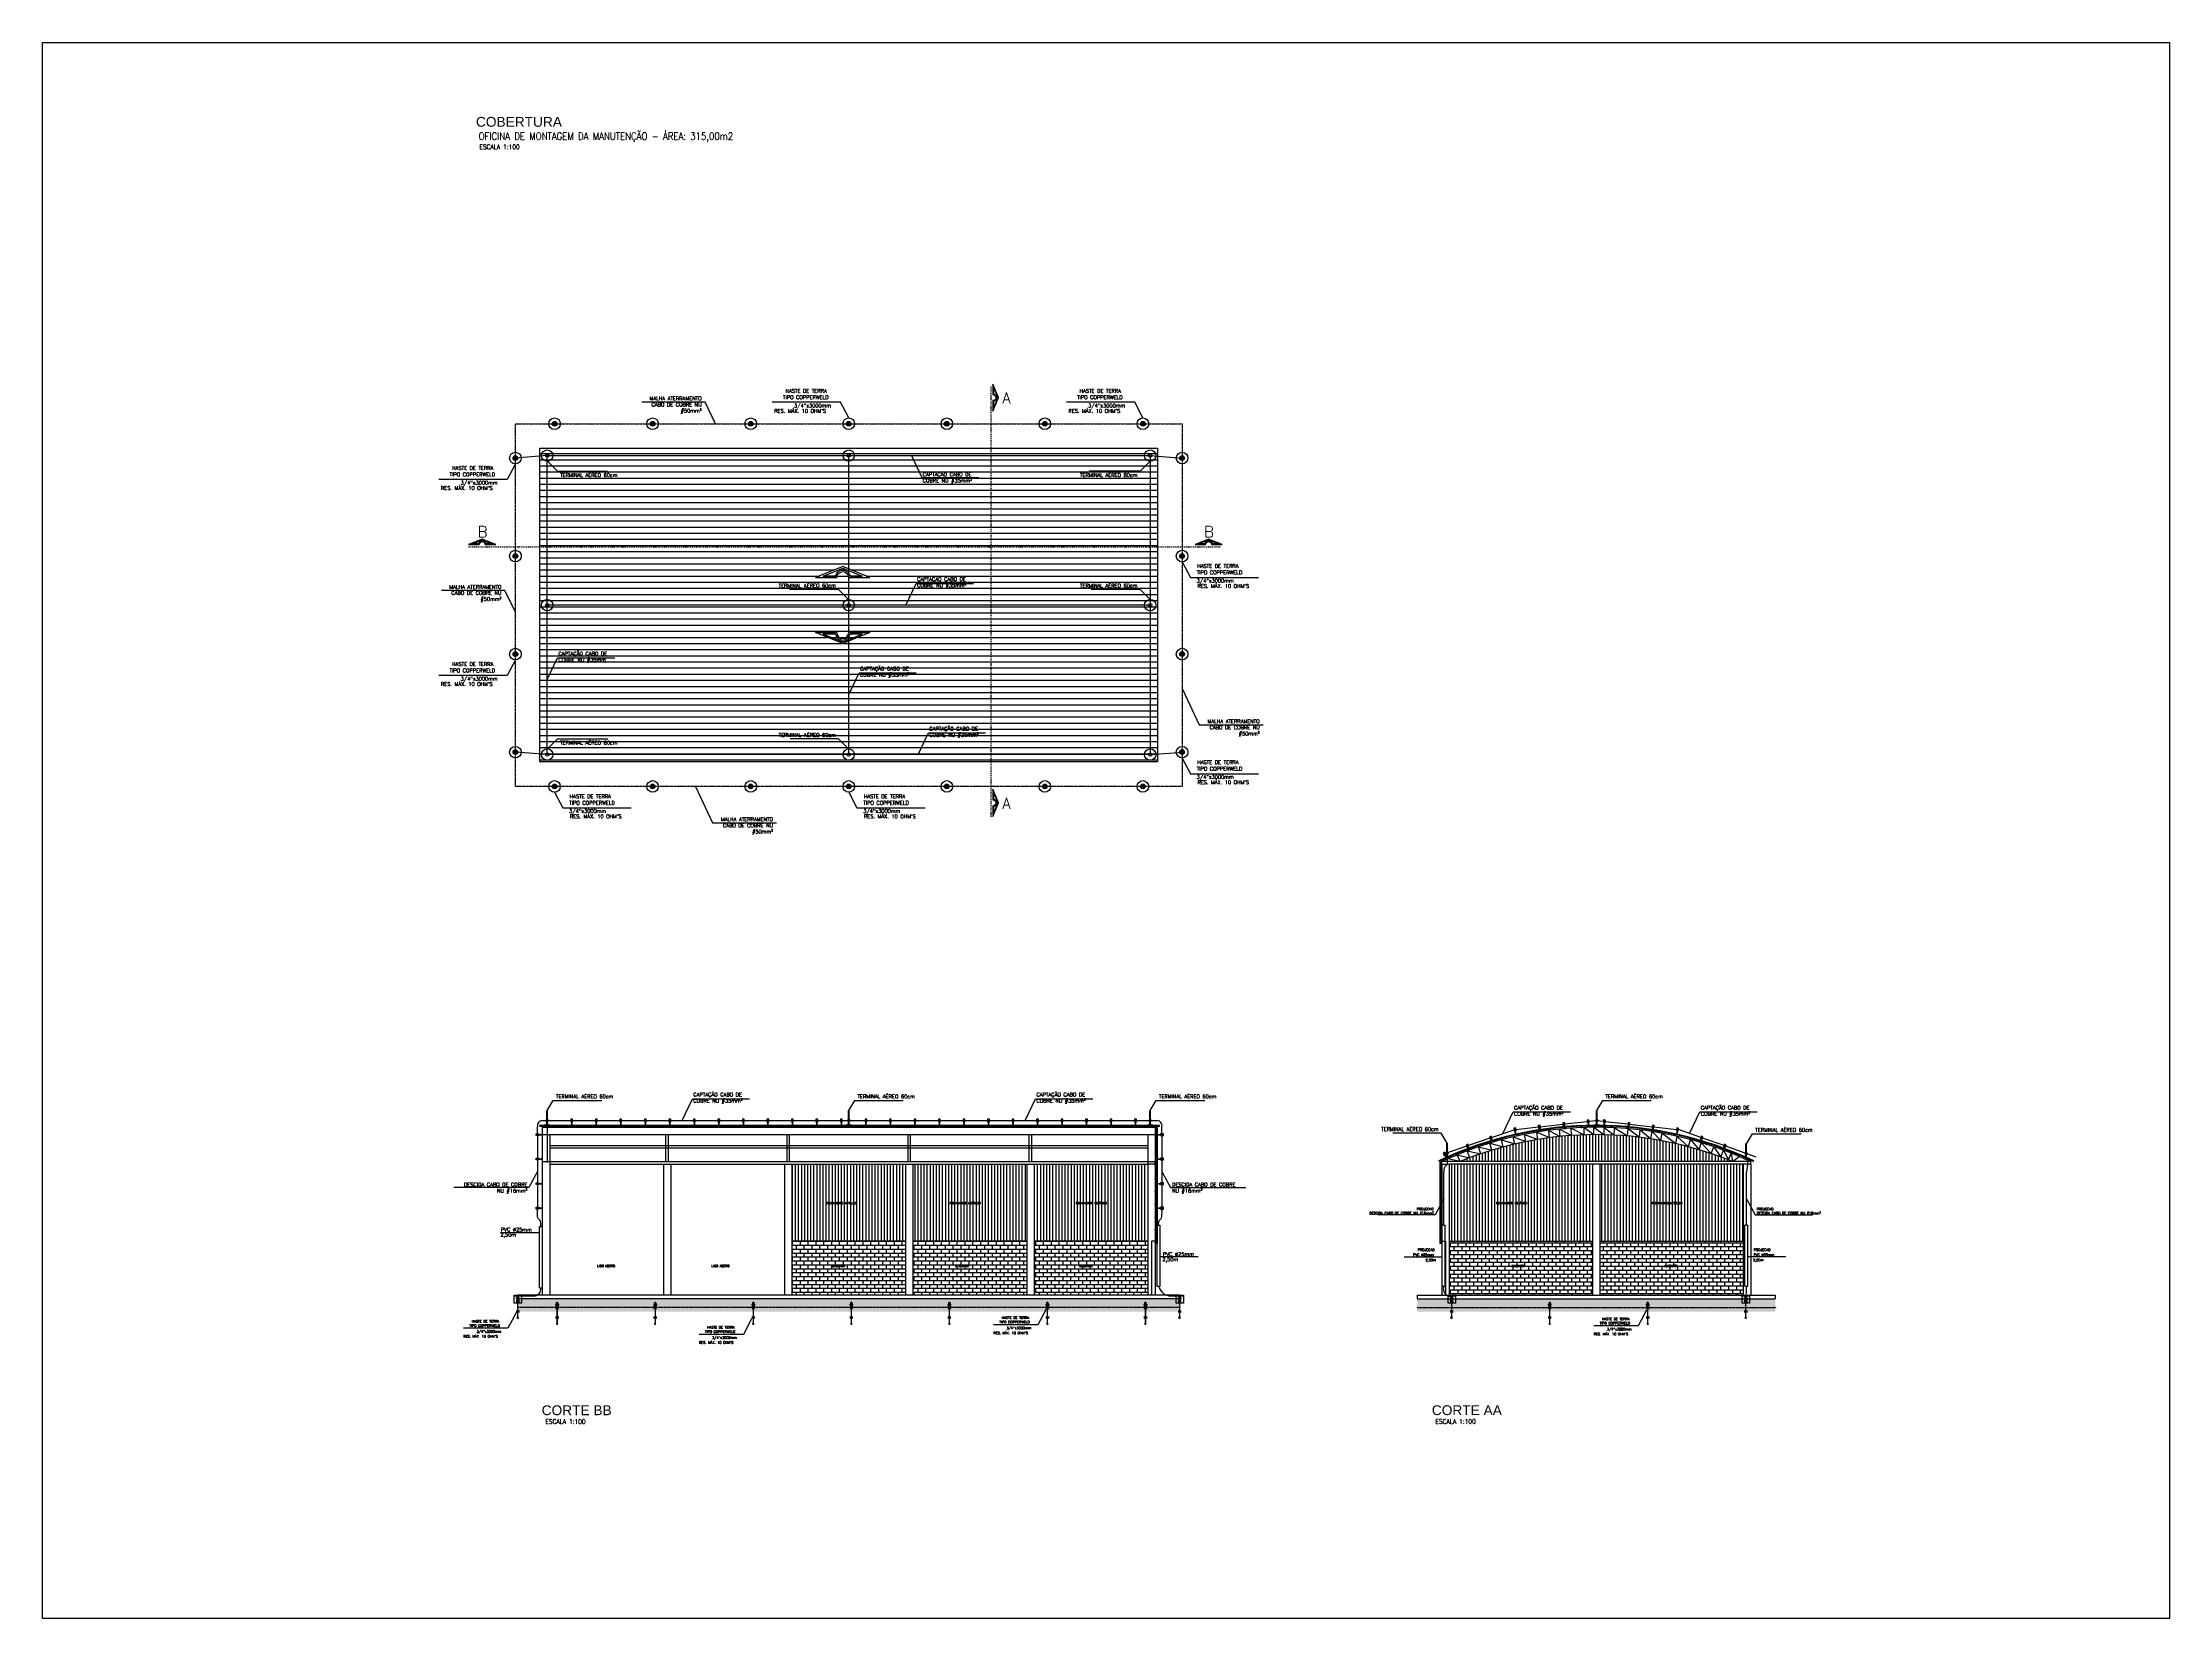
# Model space of a CAD drawing. Extents: x -800 to 12181, y -6101 to 2255.
# Drawn here: x -800 to 7877, y -6101 to 330 of the extents above; entities that cross this region are included whole.
import ezdxf

# ---------------------------------------------------------------- set-up
doc = ezdxf.new("R2010")
doc.units = 0
doc.header["$MEASUREMENT"] = 0
doc.linetypes.add('DASHDOT2', pattern=[0.5, 0.25, -0.125, 0, -0.125])
doc.linetypes.add('HIDDEN2', pattern=[0.1875, 0.125, -0.0625])
doc.layers.get('0').update_dxf_attribs({"linetype": 'CONTINUOUS'})
for name, color, linetype in [('06', 6, 'CONTINUOUS'), ('_LAYOUT', 252, 'CONTINUOUS'), ('C01', 1, 'CONTINUOUS'), ('C03', 3, 'CONTINUOUS'), ('COTAS', 3, 'HIDDEN2'), ('PONTOS DE PARA-RAIOS', 1, 'CONTINUOUS'), ('SPDA ATERRAMENTO', 1, 'CONTINUOUS')]:
    doc.layers.add(name, color=color, linetype=linetype)
doc.styles.add('80CL', font='romans.shx', dxfattribs={"height": 2})
doc.styles.add('ARIAL-ABA', font='arial.ttf', dxfattribs={"height": 0.4})
doc.styles.add('COTAS', font='simplex.shx', dxfattribs={"width": 0.85, "height": 0.15})
doc.styles.add('COTAS-ABA', font='simplex.shx', dxfattribs={"width": 0.85, "height": 0.18})
doc.styles.add('R240A', font='simplex.shx', dxfattribs={"height": 0.6})
doc.styles.add('ROMANS', font='romans.shx')
doc.dimstyles.new('DETALHES', dxfattribs={"dimtxt": 2, "dimasz": 0.05, "dimexe": 0.18, "dimexo": 0.0625, "dimgap": 0.5, "dimtad": 1, "dimdec": 4, "dimzin": 0, "dimdsep": 46, "dimtxsty": 'ROMANS', "dimblk": 'DOT', "dimsah": 1, "dimcen": 0.09, "dimse1": 1, "dimse2": 1, "dimclrt": 153, "dimadec": 0, "dimazin": 0, "dimtfac": 1, "dimtdec": 4, "dimtofl": 0, "dimtmove": 0, "dimatfit": 3, "dimfxl": 1, "dimtolj": 1, "dimtzin": 0, "dimarcsym": 0})
pattern_1 = [(90, (-246400.63, 205512.749), (-12.5, 8e-16), [])]

# ---------------------------------------------------------------- blocks, each defined once
blk = doc.blocks.new('Apwr_pacap1')
for radius in [1.55, 0.46]:
    blk.add_circle((0, 0), radius)
blk = doc.blocks.new('Apwr_pahaste')
at = {"const_width": 0.63}
blk.add_lwpolyline([(0.315, 0, 1), (-0.315, 0, 1)], format="xyb", close=True, dxfattribs=at)
for radius in [1.575, 0.63]:
    blk.add_circle((0, 0), radius)
blk = doc.blocks.new('60CM')
at = {"color": 3}
for p, q in [((-10.7, 0.9), (-10.7, 0)), ((10.7, 0.9), (-10.7, 0.9)), ((-10.7, 0), (10.7, 0)), ((-8.1, 1.7), (-8.1, 1.3)), ((-6.9, 2), (-7.7, 2)), ((-7.4, -2.8), (-7.4, 0)), ((-6.9, 1.6), (-6.9, 2)), ((-6.5, 1.6), (-6.9, 1.6)), ((-6.5, 2), (-6.5, 1.6)), ((-6.5, 2), (-5.7, 2)), ((-5.9, 0), (-5.9, -2.8)), ((-5.3, 1.7), (-5.3, 1.3)), ((-4, 19.7), (-2.1, 23.4)), ((-2.1, 16), (-4, 19.7)), ((-2.5, 20.3), (-2.5, 19)), ((0.1, 23.4), (-2.1, 23.4)), ((0.1, 16), (-2.1, 16)), ((-1.4, 20.8), (-2, 20.8)), ((-1.4, 18.5), (-2, 18.5)), ((0.1, 60.9), (-1.1, 59.4)), ((-1.1, 26.4), (-1.1, 59.4)), ((-1.1, 23.4), (-1.1, 26.4)), ((-1.1, 0.9), (-1.1, 16)), ((1.3, 59.4), (0.1, 60.9)), ((0.1, 23.4), (2.3, 23.4)), ((0.1, 16), (2.3, 16)), ((1.3, 26.5), (1.3, 59.4)), ((1.3, 23.4), (1.3, 26.5)), ((1.3, 0.9), (1.3, 16)), ((1.6, 20.8), (2.2, 20.8)), ((1.6, 18.5), (2.2, 18.5)), ((2.3, 23.4), (4.2, 19.7)), ((4.2, 19.7), (2.3, 16)), ((2.8, 20.3), (2.8, 19)), ((5.5, 1.7), (5.5, 1.3)), ((6.7, 2), (5.9, 2)), ((6.1, 0), (6.1, -2.8)), ((6.7, 2), (6.7, 1.6)), ((6.7, 1.6), (7.1, 1.6)), ((7.1, 2), (7.9, 2)), ((7.1, 1.6), (7.1, 2)), ((7.7, -2.8), (7.7, 0)), ((8.3, 1.7), (8.3, 1.3)), ((10.7, 0), (10.7, 0.9)), ((-7.5, -3.8), (-7.6, -4.1)), ((-7.6, -4.1), (-7.3, -4.1)), ((-7.6, -4.4), (-7.6, -4.6)), ((-7.6, -4.5), (-7.6, -4.5)), ((-7.6, -4.6), (-7.4, -4.6)), ((-7.4, -3.1), (-7.5, -3.5)), ((-7.5, -3.5), (-7.2, -3.5)), ((-7.5, -4.3), (-7.5, -4.3)), ((-7.4, -2.8), (-7.2, -2.8)), ((-5.9, -2.8), (-6.2, -2.8)), ((-5.9, -3.5), (-6.2, -3.5)), ((-6.1, -3.6), (-6.1, -3.6)), ((-5.9, -3.1), (-5.9, -3.5)), ((5.9, -4.6), (6, -4.4)), ((5.9, -4.6), (6.2, -4.6)), ((5.9, -4.8), (5.9, -4.9)), ((5.9, -4.9), (6.1, -5.3)), ((6, -3.8), (6, -4.1)), ((6, -4.1), (6.2, -4.1)), ((6.1, -2.8), (6.4, -2.8)), ((6.1, -3.1), (6.1, -3.5)), ((6.1, -3.5), (6.4, -3.5)), ((6.3, -3.6), (6.3, -3.6)), ((6.8, -3.3), (6.6, -5.1)), ((6.8, -3.3), (7, -3.3)), ((7, -3.3), (7.2, -5.1)), ((7.7, -2.8), (7.4, -2.8)), ((7.7, -3.5), (7.4, -3.5)), ((7.8, -4.6), (7.6, -4.6)), ((7.9, -4.9), (7.6, -5.3)), ((7.7, -3.1), (7.7, -3.5)), ((7.8, -4.5), (7.8, -4.5)), ((7.9, -4.8), (7.9, -4.9))]:
    blk.add_line(p, q, dxfattribs=at)
at = {"color": 2}
for p, q in [((-9.6, 1.3), (-9.6, 0.9)), ((-9.6, 1.3), (-3.7, 1.3)), ((-3.7, 1.3), (-3.7, 0.9)), ((3.9, 1.3), (3.9, 0.9)), ((3.9, 1.3), (9.8, 1.3)), ((9.8, 1.3), (9.8, 0.9)), ((-6.4, -4.9), (-7, -4.9)), ((-7, -5), (-6.7, -5.2)), ((-6.5, -4), (-6.9, -4)), ((-6.5, -4.2), (-6.9, -4.2)), ((-6.5, -4.3), (-6.9, -4.3)), ((-6.5, -4.5), (-6.9, -4.5)), ((-6.4, -4.7), (-6.9, -4.7)), ((-6.6, -3.4), (-6.8, -3.4)), ((-6.6, -3.6), (-6.8, -3.6)), ((-6.5, -3.8), (-6.8, -3.8)), ((-6.6, -5.1), (-6.8, -5.1)), ((-6.7, -4), (-6.7, -4)), ((-6.7, -5.2), (-6.4, -5)), ((6.6, -4.7), (7.1, -4.7)), ((6.6, -4.9), (7.2, -4.9)), ((6.9, -5.2), (6.6, -5)), ((6.7, -3.8), (7, -3.8)), ((6.7, -4), (7.1, -4)), ((6.7, -4.2), (7.1, -4.2)), ((6.7, -4.3), (7.1, -4.3)), ((6.7, -4.5), (7.1, -4.5)), ((6.8, -3.4), (7, -3.4)), ((6.8, -3.6), (7, -3.6)), ((6.8, -5.1), (7, -5.1)), ((6.9, -4), (6.9, -4)), ((7.2, -5), (6.9, -5.2))]:
    blk.add_line(p, q, dxfattribs=at)
at = {"color": 1}
for p, q in [((-1.1, 26.4), (-1.1, 59.4)), ((-1.1, 23.4), (-1.1, 26.4)), ((-1.1, 0.9), (-1.1, 16)), ((-1, 26.4), (-1, 59.4)), ((-1, 23.4), (-1, 26.4)), ((-1, 0.9), (-1, 16)), ((-0.7, 26.4), (-0.7, 59.4)), ((-0.7, 23.4), (-0.7, 26.4)), ((-0.7, 0.9), (-0.7, 16)), ((-0.1, 26.4), (-0.1, 59.4)), ((-0.1, 23.4), (-0.1, 26.4)), ((-0.1, 0.9), (-0.1, 16)), ((0.5, 26.5), (0.5, 59.4)), ((0.5, 23.4), (0.5, 26.5)), ((0.5, 0.9), (0.5, 16)), ((1, 26.5), (1, 59.4)), ((1, 23.4), (1, 26.5)), ((1, 0.9), (1, 16)), ((1.2, 26.5), (1.2, 59.4)), ((1.2, 23.4), (1.2, 26.5)), ((1.2, 0.9), (1.2, 16))]:
    blk.add_line(p, q, dxfattribs=at)
at = {"color": 3}
blk.add_lwpolyline([(-5.8, -3.8), (-5.8, -4.1), (-6, -4.1, 0.392447), (-5.8, -4.4), (-5.7, -4.6), (-6, -4.6, 0.482554), (-5.7, -4.8), (-5.7, -4.9), (-5.9, -5.3, -0.405875), (-6.4, -5.1), (-6.6, -3.3), (-6.8, -3.3), (-7, -5.1, -0.449647), (-7.4, -5.3), (-7.7, -4.9), (-7.7, -4.8)], format="xyb", dxfattribs=at)
blk.add_lwpolyline([(7.7, -3.8), (7.8, -4.1), (7.5, -4.1), (7.8, -4.4), (7.8, -4.6)], dxfattribs=at)
blk.add_circle((0.1, 19.7), 3.49, dxfattribs=at)
for centre, radius, start, end in [((-7.7, 1.7), 0.379, 90, 169.08138), ((-5.7, 1.7), 0.379, 10.91862, 90), ((-2.5, 20.9), 0.561, 266.36233, 354.80205), ((-2.5, 18.5), 0.561, 5.19795, 93.63767), ((0.1, 19.7), 2.39, 30.11486, 149.88514), ((0.1, 19.7), 2.4, 210.82916, 329.17084), ((0.1, 21.6), 1.66, 207.62891, 332.37109), ((0.1, 17.8), 1.66, 27.62891, 152.37109), ((2.7, 20.9), 0.561, 185.19795, 273.63767), ((2.7, 18.5), 0.561, 86.36233, 174.80205), ((5.9, 1.7), 0.379, 90, 169.08138), ((7.9, 1.7), 0.379, 10.91862, 90), ((-7.6, -4.6), 0.206, 255.33166, 358.37101), ((-7.6, -4.1), 0.296, 273.66081, 359.37025), ((-7.5, -3.5), 0.296, 263.03967, 359.37025), ((-7.4, -2.8), 0.288, 268.47299, 0), ((-5.9, -2.8), 0.288, 180, 271.52701), ((-5.9, -3.5), 0.296, 180.62975, 276.96033), ((6, -4.6), 0.206, 255.33166, 358.37101), ((6.1, -3.5), 0.296, 263.03967, 359.37025), ((5.9, -4.1), 0.296, 273.66081, 359.37025), ((6.1, -2.8), 0.288, 268.47299, 0), ((6.2, -5), 0.383, 252.81447, 341.17853), ((7.5, -5), 0.302, 196.03525, 292.87886), ((7.6, -2.8), 0.288, 180, 271.52701), ((7.7, -3.5), 0.296, 180.62975, 276.96033), ((7.8, -4.6), 0.206, 181.62899, 283.91865)]:
    blk.add_arc(centre, radius, start, end, dxfattribs=at)
blk = doc.blocks.new('Apwr_pasup')
for p, q in [((-0.72, 2.784), (-0.72, 5.088)), ((-0.72, 5.088), (0.72, 5.088)), ((0.72, 2.784), (-0.72, 2.784)), ((-0.624, 2.88), (-0.624, 4.992)), ((-0.624, 4.992), (0.624, 4.992)), ((0.624, 2.88), (-0.624, 2.88)), ((-0.528, 0), (0.528, 0)), ((-0.048, 0), (-0.048, 4.992)), ((-0.048, 2.784), (-0.048, 0)), ((0.624, 4.992), (0.624, 2.88)), ((0.72, 5.088), (0.72, 2.784))]:
    blk.add_line(p, q)
at = {"const_width": 0.048}
for points in [[(-0.048, 2.784), (-0.048, 0)], [(0.048, 0), (0.048, 2.784)]]:
    blk.add_lwpolyline(points, dxfattribs=at)
blk = doc.blocks.new('haste')
for p, q in [((-1434.9, -7744.3), (-1439.7, -7744.3)), ((-1434.9, -7748.1), (-1439.7, -7748.1)), ((-1434.9, -7744.3), (-1434.1, -7742.4)), ((-1434.9, -7748.1), (-1434.1, -7746.2)), ((-1433.2, -7744.3), (-1434.1, -7742.4)), ((-1433.2, -7748.1), (-1434.1, -7746.2)), ((-1433.2, -7744.3), (-1432.4, -7746.3)), ((-1433.2, -7748.1), (-1432.4, -7750)), ((-1431.6, -7744.3), (-1432.4, -7746.3)), ((-1431.6, -7748.1), (-1432.4, -7750)), ((-1426.7, -7744.3), (-1431.6, -7744.3)), ((-1426.7, -7748.1), (-1431.6, -7748.1))]:
    blk.add_line(p, q)
at = {"layer": 'SPDA ATERRAMENTO'}
for p, q in [((-1440.9, -7692), (-1425.5, -7692)), ((-1437, -7688.2), (-1437, -7695.9)), ((-1429.9, -7688.1), (-1429.9, -7695.9)), ((-1433.2, -7775.1), (-1436, -7769.2)), ((-1436, -7769.2), (-1430.3, -7769.2)), ((-1434.1, -7766.6), (-1432.4, -7766.6)), ((-1433.2, -7769.2), (-1433.2, -7766.6)), ((-1433.2, -7775.1), (-1430.3, -7769.2))]:
    blk.add_line(p, q, dxfattribs=at)
for points in [[(-1438.5, -7698.9), (-1438.5, -7708.8), (-1428, -7708.8), (-1428, -7698.9)], [(-1437.8, -7692), (-1437.8, -7692.6), (-1436.2, -7692.6), (-1436.2, -7692)], [(-1430.7, -7692), (-1430.7, -7692.6), (-1429.1, -7692.6), (-1429.1, -7692)]]:
    blk.add_lwpolyline(points, close=True, dxfattribs=at)
for points in [[(-1434.1, -7692.3), (-1434.1, -7742.4)], [(-1432.4, -7746.2), (-1432.4, -7692.3), (-1434.1, -7692.3)], [(-1434.1, -7746.2), (-1434.1, -7766.6)], [(-1432.4, -7766.6), (-1432.4, -7750)]]:
    blk.add_lwpolyline(points, dxfattribs=at)
blk.add_arc((-1433.5, -7687.5), 3.63, 351.17776, 189.88891, dxfattribs=at)
blk.add_solid([(-1430.3, -7769.2), (-1433.2, -7775.1), (-1436, -7769.2)], dxfattribs=at)

msp = doc.modelspace()

# ---------------------------------------------------------------- hatches: boundary and pattern name
h = msp.add_hatch()
h.set_pattern_fill('ANSI31', color=256, style=0)
h.set_pattern_definition([(45, (-13246.725, 72.927), (-2.245064, 2.245064), [])])
edge = h.paths.add_edge_path()
edge.add_spline(control_points=[(1148.775, -4784.27), (1148.843, -4783.285), (1148.748, -4782.278), (1148.531, -4781.27)], knot_values=[16.3354156, 16.3354156, 16.3354156, 16.3354156, 19.38105221, 19.38105221, 19.38105221, 19.38105221], degree=3, periodic=0)
edge.add_line((1148.531, -4781.27), (1124.289, -4781.27))
edge.add_line((1124.289, -4781.27), (1124.289, -4784.27))
edge.add_line((1124.289, -4784.27), (1148.775, -4784.27))
edge = h.paths.add_edge_path()
edge.add_line((1154.289, -4781.27), (1148.531, -4781.27))
edge.add_spline(control_points=[(1148.531, -4781.27), (1148.748, -4782.278), (1148.843, -4783.285), (1148.775, -4784.27)], knot_values=[16.3354156, 16.3354156, 16.3354156, 16.3354156, 19.38105221, 19.38105221, 19.38105221, 19.38105221], degree=3, periodic=0)
edge.add_line((1148.775, -4784.27), (1154.289, -4784.27))
edge.add_line((1154.289, -4784.27), (1154.289, -4781.27))
h = msp.add_hatch()
h.set_pattern_fill('ANSI31', color=256, style=0)
h.set_pattern_definition([(45, (-10546.725, 72.927), (-2.245064, 2.245064), [])])
edge = h.paths.add_edge_path()
edge.add_spline(control_points=[(3848.775, -4784.27), (3848.843, -4783.285), (3848.748, -4782.278), (3848.531, -4781.27)], knot_values=[16.3354156, 16.3354156, 16.3354156, 16.3354156, 19.38105221, 19.38105221, 19.38105221, 19.38105221], degree=3, periodic=0)
edge.add_line((3848.531, -4781.27), (3824.289, -4781.27))
edge.add_line((3824.289, -4781.27), (3824.289, -4784.27))
edge.add_line((3824.289, -4784.27), (3848.775, -4784.27))
edge = h.paths.add_edge_path()
edge.add_line((3854.289, -4781.27), (3848.531, -4781.27))
edge.add_spline(control_points=[(3848.531, -4781.27), (3848.748, -4782.278), (3848.843, -4783.285), (3848.775, -4784.27)], knot_values=[16.3354156, 16.3354156, 16.3354156, 16.3354156, 19.38105221, 19.38105221, 19.38105221, 19.38105221], degree=3, periodic=0)
edge.add_line((3848.775, -4784.27), (3854.289, -4784.27))
edge.add_line((3854.289, -4784.27), (3854.289, -4781.27))
h = msp.add_hatch()
h.set_pattern_fill('ANSI31', color=256, style=0)
h.set_pattern_definition([(45, (-9437.0574, 72.927), (-2.245064, 2.245064), [])])
edge = h.paths.add_edge_path()
edge.add_spline(control_points=[(4958.443, -4784.27), (4958.511, -4783.285), (4958.415, -4782.278), (4958.198, -4781.27)], knot_values=[16.3354156, 16.3354156, 16.3354156, 16.3354156, 19.38105221, 19.38105221, 19.38105221, 19.38105221], degree=3, periodic=0)
edge.add_line((4958.198, -4781.27), (4933.957, -4781.27))
edge.add_line((4933.957, -4781.27), (4933.957, -4784.27))
edge.add_line((4933.957, -4784.27), (4958.443, -4784.27))
edge = h.paths.add_edge_path()
edge.add_line((4963.957, -4781.27), (4958.198, -4781.27))
edge.add_spline(control_points=[(4958.198, -4781.27), (4958.415, -4782.278), (4958.511, -4783.285), (4958.443, -4784.27)], knot_values=[16.3354156, 16.3354156, 16.3354156, 16.3354156, 19.38105221, 19.38105221, 19.38105221, 19.38105221], degree=3, periodic=0)
edge.add_line((4958.443, -4784.27), (4963.957, -4784.27))
edge.add_line((4963.957, -4784.27), (4963.957, -4781.27))
h = msp.add_hatch()
h.set_pattern_fill('ANSI31', color=256, style=0)
h.set_pattern_definition([(45, (-8237.0574, 72.927), (-2.245064, 2.245064), [])])
edge = h.paths.add_edge_path()
edge.add_spline(control_points=[(6158.443, -4784.27), (6158.511, -4783.285), (6158.415, -4782.278), (6158.198, -4781.27)], knot_values=[16.3354156, 16.3354156, 16.3354156, 16.3354156, 19.38105221, 19.38105221, 19.38105221, 19.38105221], degree=3, periodic=0)
edge.add_line((6158.198, -4781.27), (6133.957, -4781.27))
edge.add_line((6133.957, -4781.27), (6133.957, -4784.27))
edge.add_line((6133.957, -4784.27), (6158.443, -4784.27))
edge = h.paths.add_edge_path()
edge.add_line((6163.957, -4781.27), (6158.198, -4781.27))
edge.add_spline(control_points=[(6158.198, -4781.27), (6158.415, -4782.278), (6158.511, -4783.285), (6158.443, -4784.27)], knot_values=[16.3354156, 16.3354156, 16.3354156, 16.3354156, 19.38105221, 19.38105221, 19.38105221, 19.38105221], degree=3, periodic=0)
edge.add_line((6158.443, -4784.27), (6163.957, -4784.27))
edge.add_line((6163.957, -4784.27), (6163.957, -4781.27))
at = {"layer": '_LAYOUT'}
h = msp.add_hatch(dxfattribs=at)
h.set_pattern_fill('LINE', color=256, scale=200, style=0)
h.set_pattern_definition([(0, (-517258.443, 415402.922), (0, 25), [])])
h.paths.add_polyline_path([(3749.038, -1325.483), (1229.038, -1325.483), (1229.038, -2605.483), (3749.038, -2605.483)])
h.paths.add_polyline_path([(2575.155, -1853.406), (2489.04, -1853.406, 1), (2440.02, -1853.406), (2353.905, -1853.406), (2464.53, -1808.406)], flags=16)
h.paths.add_polyline_path([(2544.481, -1847.406), (2494.444, -1847.406, 0.81934229), (2434.616, -1847.406), (2384.579, -1847.406), (2464.53, -1814.883)], flags=0)
h.paths.add_polyline_path([(2575.155, -2077.56), (2464.53, -2122.56), (2353.905, -2077.56), (2440.02, -2077.56, 1), (2489.04, -2077.56)], flags=16)
h.paths.add_polyline_path([(2544.481, -2083.56), (2464.53, -2116.083), (2384.579, -2083.56), (2434.616, -2083.56, 0.81934229), (2494.444, -2083.56)], flags=0)
h.paths.add_polyline_path([(2163.013, -2008.079), (2788.712, -2008.079), (2788.712, -1912.871), (2163.013, -1912.871)], flags=24)
h = msp.add_hatch(dxfattribs=at)
h.set_pattern_fill('LINE', color=256, scale=100, angle=90, style=0)
h.set_pattern_definition(pattern_1)
h.paths.add_polyline_path([(4983.011, -4236.27), (6093.948, -4236.27, 0.19801622)])
h = msp.add_hatch(dxfattribs=at)
h.set_pattern_fill('LINE', color=256, scale=100, angle=90, style=0)
h.set_pattern_definition([(90, (-254940.354, 205678.485), (-12.5, 8e-16), [])])
h.paths.add_polyline_path([(2721.038, -4246.27), (2257.038, -4246.27), (2257.038, -4561.27), (2721.038, -4561.27)])
h.paths.add_polyline_path([(3215.038, -4246.27), (2751.038, -4246.27), (2751.038, -4561.27), (3215.038, -4561.27)])
h.paths.add_polyline_path([(3709.038, -4246.27), (3245.038, -4246.27), (3245.038, -4561.27), (3709.038, -4561.27)])
h.paths.add_polyline_path([(2393.785, -4413.181), (2534.292, -4413.181), (2534.292, -4397.109), (2393.785, -4397.109)], flags=24)
h.paths.add_polyline_path([(2899.04, -4413.181), (3039.547, -4413.181), (3039.547, -4397.109), (2899.04, -4397.109)], flags=24)
h.paths.add_polyline_path([(3413.206, -4413.181), (3553.713, -4413.181), (3553.713, -4397.109), (3413.206, -4397.109)], flags=24)
h = msp.add_hatch(dxfattribs=at)
h.set_pattern_fill('LINE', color=256, scale=100, angle=90, style=0)
h.set_pattern_definition(pattern_1)
h.paths.add_polyline_path([(5523.479, -4246.27), (4938.479, -4246.27), (4938.479, -4561.27), (5523.479, -4561.27)])
h.paths.add_polyline_path([(6138.479, -4246.27), (5553.479, -4246.27), (5553.479, -4561.27), (6138.479, -4561.27)])
h.paths.add_polyline_path([(5128.103, -4413.181), (5268.61, -4413.181), (5268.61, -4397.109), (5128.103, -4397.109)], flags=24)
h.paths.add_polyline_path([(5761.987, -4413.181), (5902.494, -4413.181), (5902.494, -4397.109), (5761.987, -4397.109)], flags=24)
h = msp.add_hatch(dxfattribs=at)
h.set_pattern_fill('AR-B816', color=256, scale=2, style=0)
h.set_pattern_definition([(0, (-254940.354, 205678.485), (0, 16), []), (90, (-254940.354, 205678.485), (-16, 16), [16, -16])])
h.paths.add_polyline_path([(2721.038, -4561.27), (2257.038, -4561.27), (2257.038, -4781.27), (2721.038, -4781.27)])
h.paths.add_polyline_path([(3215.038, -4561.27), (2751.038, -4561.27), (2751.038, -4781.27), (3215.038, -4781.27)])
h.paths.add_polyline_path([(3709.038, -4561.27), (3245.038, -4561.27), (3245.038, -4781.27), (3709.038, -4781.27)])
h.paths.add_polyline_path([(2416.647, -4669.024), (2481.982, -4669.024), (2481.982, -4655.524), (2416.647, -4655.524)], flags=24)
h.paths.add_polyline_path([(2921.902, -4669.024), (2987.238, -4669.024), (2987.238, -4655.524), (2921.902, -4655.524)], flags=24)
h.paths.add_polyline_path([(3426.923, -4669.024), (3492.259, -4669.024), (3492.259, -4655.524), (3426.923, -4655.524)], flags=24)
h = msp.add_hatch(dxfattribs=at)
h.set_pattern_fill('AR-B816', color=256, scale=2, style=0)
h.set_pattern_definition([(0, (-246400.63, 205512.749), (0, 16), []), (90, (-246400.63, 205512.749), (-16, 16), [16, -16])])
h.paths.add_polyline_path([(5523.479, -4561.27), (4938.479, -4561.27), (4938.479, -4781.27), (5523.479, -4781.27)])
h.paths.add_polyline_path([(6138.479, -4561.27), (5553.479, -4561.27), (5553.479, -4781.27), (6138.479, -4781.27)])
h.paths.add_polyline_path([(5189.557, -4669.024), (5254.893, -4669.024), (5254.893, -4655.524), (5189.557, -4655.524)], flags=24)
h.paths.add_polyline_path([(5814.297, -4669.024), (5879.633, -4669.024), (5879.633, -4655.524), (5814.297, -4655.524)], flags=24)
h = msp.add_hatch(dxfattribs=at)
h.set_pattern_fill('EARTH', color=256, scale=75, angle=45, style=0)
h.set_pattern_definition([(135, (139828.02, 104637.002), (-3e-15, 26.5165043), [18.75, -18.75]), (135, (139832.992, 104641.974), (-3e-15, 26.5165043), [18.75, -18.75]), (135, (139837.963, 104646.946), (-3e-15, 26.5165043), [18.75, -18.75]), (45, (139837.963, 104650.26), (26.5165043, 6e-15), [18.75, -18.75]), (45, (139832.992, 104655.232), (26.5165043, 6e-15), [18.75, -18.75]), (45, (139828.02, 104660.204), (26.5165043, 6e-15), [18.75, -18.75])])
h.paths.add_polyline_path([(1139.038, -4848.354), (1139.038, -4796.27), (3839.038, -4796.27), (3839.038, -4848.354)])
h = msp.add_hatch(dxfattribs=at)
h.set_pattern_fill('EARTH', color=256, scale=75, angle=45, style=0)
h.set_pattern_definition([(45, (-132420.503, 104637.002), (3e-15, 26.5165043), [18.75, -18.75]), (45, (-132425.475, 104641.974), (3e-15, 26.5165043), [18.75, -18.75]), (45, (-132430.447, 104646.946), (3e-15, 26.5165043), [18.75, -18.75]), (135, (-132430.447, 104650.26), (-26.5165043, 6e-15), [18.75, -18.75]), (135, (-132425.475, 104655.232), (-26.5165043, 6e-15), [18.75, -18.75]), (135, (-132420.503, 104660.204), (-26.5165043, 6e-15), [18.75, -18.75])])
h.paths.add_polyline_path([(6268.479, -4848.354), (6268.479, -4796.27), (4808.479, -4796.27), (4808.479, -4848.354)])
at = {"layer": 'COTAS'}
h = msp.add_hatch(color=256, dxfattribs=at)
edge = h.paths.add_edge_path()
edge.add_arc((1139.038, -4831.27), 1, 0, 360)
h = msp.add_hatch(color=256, dxfattribs=at)
edge = h.paths.add_edge_path()
edge.add_arc((3839.038, -4831.27), 1, 0, 360)
h = msp.add_hatch(color=256, dxfattribs=at)
edge = h.paths.add_edge_path()
edge.add_arc((4808.479, -4831.27), 1, 0, 360)
h = msp.add_hatch(color=256, dxfattribs=at)
edge = h.paths.add_edge_path()
edge.add_arc((6268.479, -4831.27), 1, 0, 360)

# ---------------------------------------------------------------- linework, layer by layer
at = {"color": 3}
for p, q in [((4930.581, -4160.783), (4929.344, -4162.329)), ((4929.344, -4195.276), (4929.344, -4162.329)), ((4931.817, -4162.329), (4930.581, -4160.783)), ((4931.817, -4195.241), (4931.817, -4162.329)), ((6150.581, -4162.243), (6149.344, -4163.788)), ((6149.344, -4196.736), (6149.344, -4163.788)), ((6151.817, -4163.788), (6150.581, -4162.243)), ((6151.817, -4196.7), (6151.817, -4163.788)), ((4940.046, -4217.082), (4919.879, -4224.057)), ((4919.879, -4224.057), (4920.182, -4224.933)), ((4920.182, -4224.933), (4940.349, -4217.958)), ((4922.041, -4222.448), (4922.184, -4222.861)), ((4923.094, -4221.759), (4922.289, -4222.037)), ((4923.243, -4222.191), (4923.094, -4221.759)), ((4924.15, -4226.547), (4923.227, -4223.88)), ((4923.607, -4222.065), (4923.243, -4222.191)), ((4923.458, -4221.633), (4924.233, -4221.365)), ((4923.458, -4221.633), (4923.607, -4222.065)), ((4924.15, -4226.547), (4924.429, -4226.451)), ((4924.244, -4226.819), (4924.324, -4227.196)), ((4924.324, -4227.196), (4924.604, -4227.1)), ((4924.385, -4227.482), (4924.448, -4227.776)), ((4924.448, -4227.776), (4924.675, -4227.697)), ((4924.509, -4228.064), (4924.554, -4228.275)), ((4924.552, -4228.276), (4924.772, -4228.2)), ((4924.556, -4228.221), (4924.556, -4228.221)), ((4924.56, -4227.918), (4924.56, -4227.918)), ((4924.676, -4223.379), (4925.599, -4226.046)), ((4924.681, -4221.535), (4924.824, -4221.948)), ((4925.599, -4226.046), (4925.319, -4226.143)), ((4925.863, -4226.664), (4925.583, -4226.761)), ((4925.693, -4226.318), (4925.863, -4226.664)), ((4925.693, -4226.853), (4925.693, -4226.853)), ((4926.439, -4202.03), (4928.417, -4198.338)), ((4928.417, -4205.711), (4926.439, -4202.03)), ((4927.93, -4201.417), (4927.93, -4202.661)), ((4930.581, -4198.338), (4928.417, -4198.338)), ((4930.581, -4205.711), (4928.417, -4205.711)), ((4929.09, -4200.908), (4928.524, -4200.908)), ((4929.09, -4203.17), (4928.524, -4203.17)), ((4929.344, -4198.338), (4929.344, -4195.276)), ((4929.344, -4220.783), (4929.344, -4205.723)), ((4930.581, -4198.338), (4932.744, -4198.338)), ((4930.581, -4205.711), (4932.744, -4205.711)), ((4931.817, -4198.338), (4931.817, -4195.241)), ((4931.817, -4219.928), (4931.817, -4205.723)), ((4932.072, -4200.908), (4932.638, -4200.908)), ((4932.072, -4203.17), (4932.638, -4203.17)), ((4932.744, -4198.338), (4934.723, -4202.03)), ((4934.723, -4202.03), (4932.744, -4205.711)), ((4933.232, -4201.417), (4933.232, -4202.661)), ((4934.904, -4217.999), (4935.047, -4218.412)), ((4935.926, -4217.32), (4935.151, -4217.588)), ((4935.926, -4217.32), (4936.076, -4217.752)), ((4936.047, -4219.446), (4936.97, -4222.113)), ((4936.076, -4217.752), (4936.44, -4217.626)), ((4936.29, -4217.194), (4937.096, -4216.916)), ((4936.44, -4217.626), (4936.29, -4217.194)), ((4936.97, -4222.113), (4937.249, -4222.016)), ((4937.064, -4222.385), (4937.144, -4222.762)), ((4937.144, -4222.762), (4937.424, -4222.665)), ((4937.205, -4223.048), (4937.268, -4223.342)), ((4937.268, -4223.342), (4937.495, -4223.263)), ((4937.372, -4223.842), (4937.329, -4223.629)), ((4937.372, -4223.842), (4937.593, -4223.765)), ((4937.394, -4222.806), (4937.394, -4222.806)), ((4937.412, -4224.032), (4937.43, -4224.16)), ((4937.43, -4224.16), (4937.8, -4224.487)), ((4938.419, -4221.612), (4937.496, -4218.945)), ((4937.544, -4217.086), (4937.687, -4217.499)), ((4937.754, -4222.321), (4937.922, -4222.263)), ((4937.754, -4222.321), (4938.17, -4224.102)), ((4937.922, -4222.263), (4938.719, -4223.889)), ((4938.419, -4221.612), (4938.139, -4221.708)), ((4938.683, -4222.23), (4938.403, -4222.327)), ((4938.513, -4221.884), (4938.683, -4222.23)), ((4939.171, -4223.219), (4938.95, -4223.296)), ((4939.133, -4223.179), (4939.133, -4223.179)), ((4939.31, -4223.51), (4939.169, -4223.94)), ((4939.254, -4223.395), (4939.31, -4223.51)), ((4940.349, -4217.958), (4940.046, -4217.082)), ((6140.781, -4218.429), (6140.478, -4219.305)), ((6140.478, -4219.305), (6160.647, -4226.275)), ((6160.95, -4225.399), (6140.781, -4218.429)), ((6141.85, -4224.633), (6142.07, -4224.709)), ((6141.947, -4224.439), (6141.852, -4224.634)), ((6141.887, -4224.592), (6141.887, -4224.592)), ((6142.209, -4223.906), (6142.077, -4224.175)), ((6142.077, -4224.175), (6142.304, -4224.254)), ((6142.078, -4224.356), (6142.078, -4224.356)), ((6142.507, -4223.297), (6142.338, -4223.643)), ((6142.338, -4223.643), (6142.617, -4223.74)), ((6142.601, -4223.025), (6143.523, -4220.358)), ((6142.601, -4223.025), (6142.881, -4223.121)), ((6143.475, -4218.499), (6143.332, -4218.912)), ((6143.876, -4224.175), (6143.597, -4224.078)), ((6143.626, -4224.219), (6143.626, -4224.219)), ((6144.05, -4223.526), (6143.771, -4223.429)), ((6143.956, -4223.798), (6143.876, -4224.175)), ((6144.729, -4218.607), (6143.923, -4218.328)), ((6144.972, -4220.858), (6144.05, -4223.526)), ((6144.579, -4219.039), (6144.729, -4218.607)), ((6144.943, -4219.164), (6144.579, -4219.039)), ((6145.093, -4218.733), (6144.943, -4219.164)), ((6145.093, -4218.733), (6145.868, -4219.001)), ((6146.115, -4219.411), (6145.973, -4219.824)), ((6146.439, -4203.49), (6148.417, -4199.798)), ((6148.417, -4207.171), (6146.439, -4203.49)), ((6147.93, -4202.876), (6147.93, -4204.12)), ((6150.581, -4199.798), (6148.417, -4199.798)), ((6150.581, -4207.171), (6148.417, -4207.171)), ((6149.09, -4202.367), (6148.524, -4202.367)), ((6149.09, -4204.629), (6148.524, -4204.629)), ((6149.344, -4199.798), (6149.344, -4196.736)), ((6149.344, -4221.388), (6149.344, -4207.183)), ((6150.581, -4199.798), (6152.744, -4199.798)), ((6150.581, -4207.171), (6152.744, -4207.171)), ((6151.817, -4199.798), (6151.817, -4196.7)), ((6151.817, -4222.243), (6151.817, -4207.183)), ((6152.072, -4202.367), (6152.638, -4202.367)), ((6152.072, -4204.629), (6152.638, -4204.629)), ((6152.744, -4199.798), (6154.723, -4203.49)), ((6154.723, -4203.49), (6152.744, -4207.171)), ((6153.232, -4202.876), (6153.232, -4204.12)), ((6154.585, -4229.238), (6154.52, -4229.35)), ((6154.52, -4229.35), (6154.61, -4229.836)), ((6154.671, -4229.064), (6154.769, -4228.87)), ((6154.671, -4229.064), (6154.892, -4229.14)), ((6155.03, -4228.337), (6154.898, -4228.606)), ((6154.898, -4228.606), (6155.126, -4228.685)), ((6155.911, -4228.104), (6155.138, -4229.762)), ((6155.328, -4227.728), (6155.159, -4228.074)), ((6155.159, -4228.074), (6155.438, -4228.171)), ((6155.328, -4228.263), (6155.328, -4228.263)), ((6156.344, -4224.788), (6155.422, -4227.456)), ((6155.422, -4227.456), (6155.702, -4227.552)), ((6156.079, -4228.162), (6155.701, -4229.933)), ((6155.911, -4228.104), (6156.079, -4228.162)), ((6156.4, -4230), (6156.023, -4230.251)), ((6156.339, -4222.944), (6156.196, -4223.357)), ((6156.47, -4229.685), (6156.249, -4229.609)), ((6156.427, -4229.875), (6156.4, -4230)), ((6156.697, -4228.606), (6156.418, -4228.509)), ((6156.465, -4229.63), (6156.465, -4229.63)), ((6156.872, -4227.957), (6156.592, -4227.86)), ((6156.778, -4228.229), (6156.697, -4228.606)), ((6157.562, -4223.042), (6156.787, -4222.774)), ((6156.872, -4227.957), (6157.793, -4225.289)), ((6157.562, -4223.042), (6157.413, -4223.474)), ((6157.413, -4223.474), (6157.777, -4223.6)), ((6157.777, -4223.6), (6157.926, -4223.168)), ((6157.926, -4223.168), (6158.732, -4223.446)), ((6158.979, -4223.857), (6158.836, -4224.27)), ((6160.647, -4226.275), (6160.95, -4225.399))]:
    msp.add_line(p, q, dxfattribs=at)
at = {"color": 1}
for p, q in [((4929.408, -4195.275), (4929.408, -4162.329)), ((4929.52, -4195.274), (4929.52, -4162.329)), ((4929.79, -4195.27), (4929.79, -4162.329)), ((4930.351, -4195.262), (4930.351, -4162.329)), ((4931.025, -4195.252), (4931.025, -4162.329)), ((4931.496, -4195.245), (4931.496, -4162.329)), ((4931.72, -4195.242), (4931.72, -4162.329)), ((6149.408, -4196.735), (6149.408, -4163.788)), ((6149.52, -4196.734), (6149.52, -4163.788)), ((6149.79, -4196.73), (6149.79, -4163.788)), ((6150.351, -4196.722), (6150.351, -4163.788)), ((6151.025, -4196.712), (6151.025, -4163.788)), ((6151.496, -4196.705), (6151.496, -4163.788)), ((6151.72, -4196.702), (6151.72, -4163.788)), ((4929.408, -4198.338), (4929.408, -4195.275)), ((4929.408, -4220.761), (4929.408, -4205.723)), ((4929.52, -4198.338), (4929.52, -4195.274)), ((4929.52, -4220.722), (4929.52, -4205.723)), ((4929.79, -4198.338), (4929.79, -4195.27)), ((4929.79, -4220.629), (4929.79, -4205.723)), ((4930.351, -4198.338), (4930.351, -4195.262)), ((4930.351, -4220.435), (4930.351, -4205.723)), ((4931.025, -4198.338), (4931.025, -4195.252)), ((4931.025, -4220.202), (4931.025, -4205.723)), ((4931.496, -4198.338), (4931.496, -4195.245)), ((4931.496, -4220.039), (4931.496, -4205.723)), ((4931.72, -4198.338), (4931.72, -4195.242)), ((4931.72, -4219.961), (4931.72, -4205.723)), ((6149.408, -4199.798), (6149.408, -4196.735)), ((6149.408, -4221.41), (6149.408, -4207.183)), ((6149.52, -4199.798), (6149.52, -4196.734)), ((6149.52, -4221.449), (6149.52, -4207.183)), ((6149.79, -4199.798), (6149.79, -4196.73)), ((6149.79, -4221.542), (6149.79, -4207.183)), ((6150.351, -4199.798), (6150.351, -4196.722)), ((6150.351, -4221.736), (6150.351, -4207.183)), ((6151.025, -4199.798), (6151.025, -4196.712)), ((6151.025, -4221.969), (6151.025, -4207.183)), ((6151.496, -4199.798), (6151.496, -4196.705)), ((6151.496, -4222.132), (6151.496, -4207.183)), ((6151.72, -4199.798), (6151.72, -4196.702)), ((6151.72, -4222.209), (6151.72, -4207.183))]:
    msp.add_line(p, q, dxfattribs=at)
at = {"color": 2}
for p, q in [((4920.732, -4223.363), (4926.307, -4221.435)), ((4920.732, -4223.363), (4920.855, -4223.72)), ((4925.161, -4226.803), (4924.968, -4226.87)), ((4925.242, -4226.976), (4925.008, -4227.057)), ((4925.323, -4227.149), (4925.048, -4227.244)), ((4925.403, -4227.322), (4925.087, -4227.431)), ((4925.484, -4227.495), (4925.127, -4227.618)), ((4925.565, -4227.668), (4925.167, -4227.805)), ((4925.645, -4227.84), (4925.207, -4227.992)), ((4925.726, -4228.013), (4925.247, -4228.179)), ((4925.265, -4227.358), (4925.265, -4227.358)), ((4925.806, -4228.186), (4925.287, -4228.366)), ((4925.299, -4228.422), (4925.631, -4228.548)), ((4925.722, -4228.416), (4925.493, -4228.496)), ((4925.631, -4228.548), (4925.837, -4228.251)), ((4926.307, -4221.435), (4926.43, -4221.791)), ((4933.544, -4218.932), (4939.119, -4217.003)), ((4933.544, -4218.932), (4933.667, -4219.288)), ((4937.781, -4222.438), (4937.975, -4222.371)), ((4937.825, -4222.623), (4938.059, -4222.542)), ((4937.868, -4222.809), (4938.143, -4222.714)), ((4937.912, -4222.995), (4938.227, -4222.886)), ((4937.955, -4223.181), (4938.312, -4223.058)), ((4937.999, -4223.367), (4938.396, -4223.229)), ((4938.042, -4222.938), (4938.042, -4222.938)), ((4938.042, -4223.553), (4938.48, -4223.401)), ((4938.085, -4223.738), (4938.564, -4223.573)), ((4938.129, -4223.924), (4938.648, -4223.745)), ((4938.491, -4224.1), (4938.145, -4223.993)), ((4938.337, -4224.053), (4938.567, -4223.974)), ((4938.674, -4223.796), (4938.491, -4224.1)), ((4939.119, -4217.003), (4939.243, -4217.36)), ((6141.88, -4218.41), (6141.757, -4218.766)), ((6141.88, -4218.41), (6147.455, -4220.337)), ((6142.347, -4225.209), (6142.53, -4225.514)), ((6142.892, -4225.337), (6142.372, -4225.158)), ((6142.683, -4225.466), (6142.454, -4225.387)), ((6142.935, -4225.151), (6142.456, -4224.986)), ((6142.53, -4225.514), (6142.876, -4225.406)), ((6142.979, -4224.966), (6142.541, -4224.814)), ((6143.022, -4224.78), (6142.625, -4224.642)), ((6143.065, -4224.594), (6142.709, -4224.471)), ((6143.109, -4224.408), (6142.793, -4224.299)), ((6143.152, -4224.222), (6142.877, -4224.127)), ((6143.196, -4224.036), (6142.961, -4223.955)), ((6142.978, -4224.351), (6142.978, -4224.351)), ((6143.239, -4223.851), (6143.046, -4223.784)), ((6147.455, -4220.337), (6147.332, -4220.693)), ((6154.693, -4222.838), (6154.57, -4223.194)), ((6154.693, -4222.838), (6160.269, -4224.765)), ((6155.391, -4229.958), (6155.185, -4229.661)), ((6155.215, -4229.596), (6155.735, -4229.776)), ((6155.296, -4229.423), (6155.775, -4229.589)), ((6155.3, -4229.826), (6155.529, -4229.905)), ((6155.377, -4229.25), (6155.815, -4229.402)), ((6155.723, -4229.832), (6155.391, -4229.958)), ((6155.457, -4229.077), (6155.854, -4229.214)), ((6155.538, -4228.904), (6155.894, -4229.027)), ((6155.618, -4228.731), (6155.934, -4228.84)), ((6155.699, -4228.558), (6155.974, -4228.653)), ((6155.757, -4228.767), (6155.757, -4228.767)), ((6155.78, -4228.385), (6156.014, -4228.466)), ((6155.86, -4228.212), (6156.054, -4228.279)), ((6160.269, -4224.765), (6160.146, -4225.121))]:
    msp.add_line(p, q, dxfattribs=at)
for p, q in [((1124.289, -4784.27, 4.477), (1154.289, -4784.27, 4.477)), ((3824.289, -4784.27, 4.477), (3854.289, -4784.27, 4.477)), ((4933.957, -4784.27), (4963.957, -4784.27)), ((6133.957, -4784.27), (6163.957, -4784.27))]:
    msp.add_line(p, q)
at = {"color": 3}
for points in [[(4925.991, -4226.927), (4926.124, -4227.196), (4925.896, -4227.275, 0.3924467), (4926.253, -4227.46), (4926.35, -4227.654), (4926.13, -4227.73, 0.4825544), (4926.436, -4227.828), (4926.501, -4227.94), (4926.412, -4228.426, -0.40587524), (4925.884, -4228.352), (4925.111, -4226.694), (4924.943, -4226.753), (4925.321, -4228.524, -0.44964654), (4924.999, -4228.841), (4924.621, -4228.59), (4924.595, -4228.466)], [(6143.815, -4224.461), (6143.753, -4224.754), (6143.525, -4224.676, 0.3924467), (6143.691, -4225.042), (6143.649, -4225.254), (6143.428, -4225.178, 0.4825544), (6143.608, -4225.445), (6143.59, -4225.573), (6143.22, -4225.9, -0.40587524), (6142.85, -4225.515), (6143.266, -4223.734), (6143.098, -4223.676), (6142.301, -4225.302, -0.44964654), (6141.852, -4225.353), (6141.71, -4224.923), (6141.766, -4224.808)]]:
    msp.add_lwpolyline(points, format="xyb", dxfattribs=at)
for points in [[(4938.811, -4222.493), (4938.944, -4222.762), (4938.716, -4222.841), (4939.073, -4223.026), (4939.168, -4223.221)], [(6156.636, -4228.892), (6156.574, -4229.185), (6156.346, -4229.107), (6156.513, -4229.473), (6156.468, -4229.685)]]:
    msp.add_lwpolyline(points, dxfattribs=at)
at = {"elevation": 4.477}
for points in [[(1124.289, -4814.27), (1124.289, -4781.27), (1154.289, -4781.27), (1154.289, -4814.27)], [(3824.289, -4814.27), (3824.289, -4781.27), (3854.289, -4781.27), (3854.289, -4814.27)]]:
    msp.add_lwpolyline(points, close=True, dxfattribs=at)
for points in [[(4933.957, -4814.27), (4933.957, -4781.27), (4963.957, -4781.27), (4963.957, -4814.27)], [(6133.957, -4814.27), (6133.957, -4781.27), (6163.957, -4781.27), (6163.957, -4814.27)]]:
    msp.add_lwpolyline(points, close=True)
at = {"color": 3}
for centre in [(4930.581, -4202.025), (6150.581, -4203.484)]:
    msp.add_circle(centre, 3.493, dxfattribs=at)
for centre, radius, start, end in [((4922.417, -4222.394), 0.379, 109.0797781, 188.1611586), ((4924.353, -4221.725), 0.379, 29.9983975, 109.0797781), ((4924.157, -4226.545), 0.288, 287.5527661, 19.0797781), ((4924.323, -4227.193), 0.296, 282.1194483, 18.4500309), ((4924.395, -4227.791), 0.296, 292.7405863, 18.4500309), ((4924.576, -4228.261), 0.206, 274.4114355, 17.4507849), ((4925.592, -4226.049), 0.288, 199.0797781, 290.60679), ((4925.862, -4226.661), 0.296, 199.7095252, 296.0401078), ((4927.965, -4200.857), 0.561, 266.3623285, 354.802054), ((4927.965, -4203.22), 0.561, 5.197946, 93.6376715), ((4930.581, -4202.031), 2.387, 30.1148562, 149.8851438), ((4930.581, -4202.046), 2.405, 210.8291581, 329.1708419), ((4930.6, -4200.137), 1.661, 207.6289059, 332.3710941), ((4930.6, -4203.923), 1.661, 27.6289059, 152.3710941), ((4933.196, -4200.857), 0.561, 185.197946, 273.6376715), ((4933.196, -4203.22), 0.561, 86.3623285, 174.802054), ((4935.279, -4217.945), 0.379, 109.0797781, 188.1611586), ((4936.977, -4222.11), 0.288, 287.5527661, 19.0797781), ((4937.216, -4217.276), 0.379, 29.9983975, 109.0797781), ((4937.143, -4222.759), 0.296, 282.1194483, 18.4500309), ((4937.215, -4223.357), 0.296, 292.7405863, 18.4500309), ((4937.396, -4223.827), 0.206, 274.4114355, 17.4507849), ((4937.788, -4224.104), 0.383, 271.8942485, 0.2583114), ((4938.412, -4221.614), 0.288, 199.0797781, 290.60679), ((4938.682, -4222.227), 0.296, 199.7095252, 296.0401078), ((4938.967, -4223.715), 0.302, 215.1150273, 311.9586332), ((4939.142, -4223.223), 0.206, 200.7087712, 302.9984324), ((6141.878, -4224.636), 0.206, 236.2670688, 339.3064182), ((6142.026, -4224.154), 0.296, 254.5962196, 340.3056642), ((6142.339, -4223.64), 0.296, 243.9750816, 340.3056642), ((6142.608, -4223.027), 0.288, 249.4083994, 340.9354114), ((6143.803, -4218.688), 0.379, 70.9354114, 150.0167919), ((6143.877, -4224.172), 0.296, 161.5651585, 257.8957411), ((6144.043, -4223.523), 0.288, 160.9354114, 252.4624233), ((6145.74, -4219.358), 0.379, 351.8540308, 70.9354114), ((6147.965, -4202.316), 0.561, 266.3623285, 354.802054), ((6147.965, -4204.68), 0.561, 5.197946, 93.6376715), ((6150.581, -4203.49), 2.387, 30.1148562, 149.8851438), ((6150.581, -4203.505), 2.405, 210.8291581, 329.1708419), ((6150.6, -4201.597), 1.661, 207.6289059, 332.3710941), ((6150.6, -4205.383), 1.661, 27.6289059, 152.3710941), ((6153.196, -4202.316), 0.561, 185.197946, 273.6376715), ((6153.196, -4204.68), 0.561, 86.3623285, 174.802054), ((6154.699, -4229.067), 0.206, 236.2670688, 339.3064182), ((6154.836, -4229.527), 0.383, 233.7498818, 322.1139446), ((6154.847, -4228.585), 0.296, 254.5962196, 340.3056642), ((6155.16, -4228.071), 0.296, 243.9750816, 340.3056642), ((6155.43, -4227.458), 0.288, 249.4083994, 340.9354114), ((6156.003, -4229.949), 0.302, 176.9706606, 273.8142665), ((6156.445, -4229.671), 0.206, 162.5644045, 264.8540657), ((6156.667, -4223.134), 0.379, 70.9354114, 150.0167919), ((6156.698, -4228.603), 0.296, 161.5651585, 257.8957411), ((6156.864, -4227.954), 0.288, 160.9354114, 252.4624233), ((6158.604, -4223.803), 0.379, 351.8540308, 70.9354114)]:
    msp.add_arc(centre, radius, start, end, dxfattribs=at)
at = {"layer": '06', "linetype": 'DASHDOT2', "ltscale": 15}
for p, q in [((3069.786, -2829.879), (3069.786, -1072.864)), ((937.878, -1727.934), (4003.966, -1727.934))]:
    msp.add_line(p, q, dxfattribs=at)
at = {"layer": '06'}
for points in [[(3077.42, -1174.032), (3099.92, -1118.72), (3077.42, -1063.407), (3077.42, -1106.465, -1), (3077.42, -1130.975)], [(1049.063, -1718.56), (993.751, -1696.06), (938.438, -1718.56), (981.496, -1718.56, -1), (1006.005, -1718.56)], [(4012.292, -1718.56), (3956.98, -1696.06), (3901.667, -1718.56), (3944.725, -1718.56, -1), (3969.235, -1718.56)], [(3077.42, -2827.815), (3099.92, -2772.502), (3077.42, -2717.19), (3077.42, -2760.247, -1), (3077.42, -2784.757)]]:
    msp.add_lwpolyline(points, format="xyb", close=True, dxfattribs=at)
for points in [[(3080.42, -1103.763), (3080.42, -1078.744), (3096.681, -1118.72), (3080.42, -1158.695), (3080.42, -1133.677)], [(978.794, -1715.56), (953.775, -1715.56), (993.751, -1699.299), (1033.726, -1715.56), (1008.708, -1715.56)], [(3942.023, -1715.56), (3917.004, -1715.56), (3956.98, -1699.299), (3996.956, -1715.56), (3971.937, -1715.56)], [(3080.42, -2757.545), (3080.42, -2732.526), (3096.681, -2772.502), (3080.42, -2812.478), (3080.42, -2787.459)]]:
    msp.add_lwpolyline(points, dxfattribs=at)
for points in [[(3080.42, -1103.763, -0.81934229), (3080.42, -1133.677)], [(978.794, -1715.56, -0.81934229), (1008.708, -1715.56)], [(3942.023, -1715.56, -0.81934229), (3971.937, -1715.56)], [(3080.42, -2757.545, -0.81934229), (3080.42, -2787.459)]]:
    msp.add_lwpolyline(points, format="xyb", dxfattribs=at)
at = {"layer": '_LAYOUT'}
for p, q in [((1229.038, -2605.483), (1229.038, -1325.483)), ((1229.038, -1325.483), (3749.038, -1325.483)), ((3749.038, -1325.483), (3749.038, -2605.483)), ((3749.038, -2605.483), (1229.038, -2605.483)), ((1229.038, -4088.278), (3757.038, -4088.278)), ((1229.038, -4091.278), (1229.038, -4088.278)), ((1229.038, -4091.278), (3757.038, -4091.278)), ((1239.038, -4096.278), (1239.038, -4781.27)), ((1239.038, -4096.278), (3747.038, -4096.278)), ((1239.038, -4126.278), (3739.038, -4126.278)), ((1269.038, -4126.278), (1269.038, -4781.27)), ((1743.305, -4236.27), (1743.305, -4126.278)), ((1753.305, -4236.27), (1753.305, -4126.278)), ((2237.305, -4236.27), (2237.305, -4126.278)), ((2247.305, -4236.27), (2247.305, -4126.278)), ((2731.305, -4236.27), (2731.305, -4126.278)), ((2741.305, -4236.27), (2741.305, -4126.278)), ((3225.305, -4236.27), (3225.305, -4126.278)), ((3235.305, -4236.27), (3235.305, -4126.278)), ((3709.038, -4126.278), (3709.038, -4781.27)), ((3739.038, -4096.278), (3739.038, -4561.27)), ((3744.038, -4096.278), (3744.038, -4571.27)), ((3747.038, -4096.278), (3747.038, -4571.27)), ((3757.038, -4091.278), (3757.038, -4088.278)), ((1239.038, -4236.27), (3739.038, -4236.27)), ((1269.038, -4170.766), (3709.038, -4170.766)), ((1269.038, -4180.766), (3709.038, -4180.766)), ((1269.038, -4246.27), (3709.038, -4246.27)), ((1733.038, -4246.27), (1733.038, -4781.27)), ((1763.038, -4246.27), (1763.038, -4781.27)), ((2227.038, -4246.27), (2227.038, -4781.27)), ((2257.038, -4246.27), (2257.038, -4781.27)), ((2721.038, -4246.27), (2721.038, -4781.27)), ((2751.038, -4246.27), (2751.038, -4781.27)), ((3215.038, -4246.27), (3215.038, -4781.27)), ((3245.038, -4246.27), (3245.038, -4781.27)), ((3739.038, -4246.27), (3709.038, -4246.27)), ((3709.038, -4246.27), (3709.038, -4781.27)), ((3739.038, -4246.27), (3739.038, -4236.27)), ((3739.038, -4246.27), (3739.038, -4781.27)), ((4897.317, -4236.006), (4896.046, -4233.288)), ((4900.479, -4234.506), (4900.479, -4571.27)), ((4903.479, -4233.092), (4903.479, -4571.27)), ((6168.479, -4236.27), (4908.479, -4236.27)), ((4908.479, -4246.27), (4908.479, -4236.27)), ((4908.479, -4246.27), (4908.479, -4561.27)), ((4908.479, -4246.27), (4938.479, -4246.27)), ((4983.011, -4236.27), (4933.56, -4224.827)), ((4938.479, -4246.27), (4938.479, -4781.27)), ((6138.479, -4246.27), (4938.479, -4246.27)), ((5523.479, -4246.27), (5523.479, -4781.27)), ((5553.479, -4246.27), (5553.479, -4781.27)), ((6138.479, -4246.27), (6138.479, -4781.27)), ((6168.479, -4246.27), (6138.479, -4246.27)), ((6168.479, -4246.27), (6168.479, -4236.27)), ((6168.479, -4246.27), (6168.479, -4781.27)), ((6179.641, -4236.006), (6180.912, -4233.288)), ((2721.038, -4561.27), (2257.038, -4561.27)), ((3215.038, -4561.27), (2751.038, -4561.27)), ((3709.038, -4561.27), (3245.038, -4561.27)), ((3724.038, -4561.27), (3724.038, -4781.27)), ((3739.038, -4561.27), (3724.038, -4561.27)), ((3739.038, -4561.27), (3739.038, -4781.27)), ((3744.038, -4571.27), (3747.038, -4571.27)), ((4903.479, -4571.27), (4900.479, -4571.27)), ((4908.479, -4561.27), (4923.479, -4561.27)), ((4908.479, -4561.27), (4908.479, -4781.27)), ((4923.479, -4561.27), (4923.479, -4781.27)), ((4938.479, -4561.27), (5523.479, -4561.27)), ((5553.479, -4561.27), (6138.479, -4561.27)), ((3839.038, -4781.27), (1139.038, -4781.27)), ((3839.038, -4796.27), (1139.038, -4796.27)), ((3839.038, -4781.27), (3839.038, -4796.27)), ((3839.038, -4781.27), (3839.038, -4796.27)), ((4808.479, -4781.27), (6268.479, -4781.27)), ((4808.479, -4781.27), (4808.479, -4796.27)), ((4808.479, -4796.27), (6268.479, -4796.27)), ((6268.479, -4781.27), (6268.479, -4796.27))]:
    msp.add_line(p, q, dxfattribs=at)
for points in [[(-799.838, 330.178), (7876.886, 330.178), (7876.886, -6100.79), (-799.838, -6100.79)], [(5091.721, -4164.95), (5094.583, -4164.051), (5093.086, -4159.281), (5090.224, -4160.179)], [(5154.668, -4146.644), (5157.567, -4145.874), (5156.283, -4141.041), (5153.384, -4141.812)], [(5218.236, -4131.158), (5221.167, -4130.515), (5220.095, -4125.631), (5217.165, -4126.274)], [(5282.3, -4118.503), (5285.256, -4117.991), (5284.404, -4113.064), (5281.448, -4113.576)], [(5346.732, -4108.688), (5349.708, -4108.304), (5349.068, -4103.345), (5346.093, -4103.729)], [(5411.409, -4101.715), (5414.398, -4101.463), (5413.978, -4096.481), (5410.988, -4096.733)], [(5476.204, -4097.582), (5479.201, -4097.461), (5478.999, -4092.465), (5476.002, -4092.586)], [(5536.979, -4096.278), (5539.979, -4096.278), (5539.981, -4091.278), (5536.981, -4091.278)], [(5600.755, -4097.582), (5597.757, -4097.461), (5597.959, -4092.465), (5600.957, -4092.586)], [(5665.55, -4101.715), (5662.56, -4101.463), (5662.981, -4096.481), (5665.97, -4096.733)], [(5730.226, -4108.688), (5727.251, -4108.304), (5727.89, -4103.345), (5730.866, -4103.729)], [(5794.659, -4118.503), (5791.703, -4117.991), (5792.555, -4113.064), (5795.511, -4113.576)], [(5858.722, -4131.158), (5855.792, -4130.515), (5856.863, -4125.631), (5859.793, -4126.274)], [(5922.29, -4146.644), (5919.391, -4145.874), (5920.675, -4141.041), (5923.575, -4141.812)], [(5985.237, -4164.95), (5982.375, -4164.051), (5983.872, -4159.281), (5986.734, -4160.179)], [(4908.479, -4236.27), (4911.201, -4235.007), (4909.097, -4230.472), (4906.375, -4231.734)], [(4968.506, -4209.804), (4971.278, -4208.657), (4969.368, -4204.037), (4966.595, -4205.183)], [(5029.522, -4186.054), (5032.342, -4185.03), (5030.636, -4180.33), (5027.816, -4181.354)], [(6047.437, -4186.054), (6044.617, -4185.03), (6046.323, -4180.33), (6049.143, -4181.354)], [(6108.452, -4209.804), (6105.68, -4208.657), (6107.591, -4204.037), (6110.363, -4205.183)], [(6168.479, -4236.27), (6165.758, -4235.007), (6167.862, -4230.472), (6170.583, -4231.734)], [(3744.038, -4255.56), (3739.038, -4255.56), (3739.038, -4252.56), (3744.038, -4252.56)], [(3744.038, -4307.771), (3739.038, -4307.771), (3739.038, -4304.771), (3744.038, -4304.771)], [(4903.479, -4255.56), (4908.479, -4255.56), (4908.479, -4252.56), (4903.479, -4252.56)], [(4903.479, -4307.771), (4908.479, -4307.771), (4908.479, -4304.771), (4903.479, -4304.771)], [(3744.038, -4359.983), (3739.038, -4359.983), (3739.038, -4356.983), (3744.038, -4356.983)], [(3744.038, -4412.195), (3739.038, -4412.195), (3739.038, -4409.195), (3744.038, -4409.195)], [(4903.479, -4359.983), (4908.479, -4359.983), (4908.479, -4356.983), (4903.479, -4356.983)], [(4903.479, -4412.195), (4908.479, -4412.195), (4908.479, -4409.195), (4903.479, -4409.195)], [(3744.038, -4464.406), (3739.038, -4464.406), (3739.038, -4461.406), (3744.038, -4461.406)], [(4903.479, -4464.406), (4908.479, -4464.406), (4908.479, -4461.406), (4903.479, -4461.406)], [(3744.038, -4516.618), (3739.038, -4516.618), (3739.038, -4513.618), (3744.038, -4513.618)], [(3744.038, -4568.83), (3739.038, -4568.83), (3739.038, -4565.83), (3744.038, -4565.83)], [(4903.479, -4516.618), (4908.479, -4516.618), (4908.479, -4513.618), (4903.479, -4513.618)], [(4903.479, -4568.83), (4908.479, -4568.83), (4908.479, -4565.83), (4903.479, -4565.83)]]:
    msp.add_lwpolyline(points, close=True, dxfattribs=at)
for points in [[(2575.155, -1853.406), (2464.53, -1808.406), (2353.905, -1853.406), (2440.02, -1853.406, -1), (2489.04, -1853.406)], [(2575.155, -2077.56), (2464.53, -2122.56), (2353.905, -2077.56), (2440.02, -2077.56, 1), (2489.04, -2077.56)]]:
    msp.add_lwpolyline(points, format="xyb", close=True, dxfattribs=at)
for points in [[(2434.616, -1847.406), (2384.579, -1847.406), (2464.53, -1814.883), (2544.481, -1847.406), (2494.444, -1847.406)], [(2434.616, -2083.56), (2384.579, -2083.56), (2464.53, -2116.083), (2544.481, -2083.56), (2494.444, -2083.56)], [(4983.011, -4236.27), (4971.578, -4208.534), (5022.633, -4220.611), (5012.016, -4192.553), (5067.221, -4204.563), (5057.522, -4176.174), (5112.599, -4189.883), (5103.833, -4161.193), (5159.209, -4176.487), (5151.403, -4147.52), (5206.876, -4164.499), (5200.051, -4135.286), (5251.779, -4154.752), (5245.878, -4125.339), (5300.642, -4145.813), (5295.747, -4116.215), (5348.357, -4138.731), (5344.444, -4108.987), (5391.077, -4133.75), (5388.043, -4103.904), (5437.563, -4129.776), (5435.486, -4099.848), (5489.607, -4127.098), (5488.601, -4097.114), (5528.762, -4126.31), (5528.562, -4096.311), (5570.41, -4126.628), (5571.067, -4096.635), (5611.625, -4128.115), (5613.13, -4098.152), (5665.401, -4131.815), (5668.013, -4101.928), (5714.489, -4136.944), (5718.112, -4107.164), (5761.414, -4143.428), (5766.003, -4113.781), (5802.333, -4150.359), (5807.764, -4120.854), (5862.488, -4162.747), (5869.157, -4133.497), (5914.568, -4175.633), (5922.309, -4146.649), (5957.892, -4187.924), (5966.524, -4159.192), (6007.882, -4203.93), (6017.543, -4175.529), (6046.84, -4217.802), (6057.304, -4189.686), (6078.222, -4229.895), (6089.331, -4202.027), (6093.948, -4236.27), (6121.996, -4215.5)]]:
    msp.add_lwpolyline(points, dxfattribs=at)
for points in [[(2434.616, -1847.406, -0.81934229), (2494.444, -1847.406)], [(2434.616, -2083.56, 0.81934229), (2494.444, -2083.56)]]:
    msp.add_lwpolyline(points, format="xyb", dxfattribs=at)
for radius, start, end in [(1495.579, 64.560707, 115.439293), (1492.579, 64.559937, 115.440063), (1487.579, 64.9438108, 115.0561892), (1457.579, 67.5987994, 112.4012006)]:
    msp.add_arc((5538.479, -5583.857), radius, start, end, dxfattribs=at)
at = {"layer": 'C01'}
for p, q in [((1068.194, -4525.19), (1227.096, -4525.19)), ((3913.875, -4625.573), (3758.98, -4625.573)), ((4755.373, -4625.573), (4910.268, -4625.573)), ((6312.141, -4625.573), (6157.246, -4625.573))]:
    msp.add_line(p, q, dxfattribs=at)
at = {"layer": 'COTAS', "ltscale": 10}
for p, q in [((1129.038, -1225.483), (3849.038, -1225.483)), ((1129.038, -2705.483), (1129.038, -1225.483)), ((3849.038, -1225.483), (3849.038, -2705.483)), ((3849.038, -2705.483), (1129.038, -2705.483)), ((3839.038, -4831.27), (1139.038, -4831.27)), ((4808.479, -4831.27), (6268.479, -4831.27))]:
    msp.add_line(p, q, dxfattribs=at)
at = {"layer": 'COTAS'}
for centre in [(1139.038, -4831.27), (3839.038, -4831.27), (4808.479, -4831.27), (6268.479, -4831.27)]:
    msp.add_circle(centre, 1, dxfattribs=at)
at = {"layer": 'PONTOS DE PARA-RAIOS'}
for p, q in [((1259.038, -1355.483), (1129.038, -1365.483)), ((1259.038, -1355.483), (3719.038, -1355.483)), ((1259.038, -2575.483), (1259.038, -1355.483)), ((2489.038, -2575.483), (2489.038, -1355.483)), ((3719.038, -1355.483), (3719.038, -2575.483)), ((3719.038, -1355.483), (3849.038, -1365.483)), ((3719.038, -1965.483), (1259.038, -1965.483)), ((1259.038, -2575.483), (1129.038, -2565.483)), ((3719.038, -2575.483), (1259.038, -2575.483)), ((3719.038, -2575.483), (3853.763, -2565.483)), ((5575.256, -4072.574), (5667.486, -4082.85)), ((1219.358, -4122.678), (1219.358, -4093.473)), ((1219.358, -4129.878), (1219.358, -4222.678)), ((3766.718, -4122.678), (3766.718, -4093.473)), ((3766.718, -4129.878), (3766.718, -4222.678)), ((5104.824, -4140.251), (5017.122, -4170.586)), ((5674.641, -4083.647), (5766.871, -4093.923)), ((5774.026, -4094.72), (5866.256, -4104.996)), ((5965.192, -4137.861), (5873.376, -4106.108)), ((6059.7, -4170.545), (5971.997, -4140.215)), ((1219.358, -4229.878), (1219.358, -4322.678)), ((3766.718, -4229.878), (3766.718, -4322.678)), ((5010.317, -4172.939), (4922.615, -4203.274)), ((6191.017, -4217.894), (6066.505, -4172.899)), ((1219.358, -4329.878), (1219.358, -4422.678)), ((3766.718, -4329.878), (3766.718, -4422.678)), ((1227.096, -4751.27), (1227.096, -4501.27)), ((3758.98, -4746.27), (3758.98, -4496.27)), ((3747.038, -4746.27), (3747.038, -4571.27)), ((1227.096, -4751.27), (1239.038, -4751.27)), ((3758.98, -4746.27), (3747.038, -4746.27))]:
    msp.add_line(p, q, dxfattribs=at)
at = {"layer": 'PONTOS DE PARA-RAIOS', "linetype": 'Continuous', "ltscale": 0.8}
msp.add_line((1259.038, -4068.615), (1259.038, -4239.705), dxfattribs=at)
at = {"layer": 'PONTOS DE PARA-RAIOS', "linetype": 'HIDDEN2', "ltscale": 5}
for p, q in [((4916.219, -4496.295), (4916.219, -4279.299)), ((6151.295, -4496.295), (6151.295, -4279.299)), ((4910.228, -4746.27), (4910.228, -4496.27)), ((4922.17, -4746.27), (4922.17, -4496.27)), ((6145.303, -4746.27), (6145.303, -4496.27)), ((6157.246, -4746.27), (6157.246, -4496.27)), ((4922.17, -4746.27), (4910.228, -4746.27)), ((6157.246, -4746.27), (6145.303, -4746.27))]:
    msp.add_line(p, q, dxfattribs=at)
at = {"layer": 'PONTOS DE PARA-RAIOS'}
for points in [[(1238.234, -4068.616), (1355.438, -4068.615)], [(1362.638, -4068.615), (1455.438, -4068.615)], [(1462.638, -4068.615), (1555.438, -4068.615)], [(1562.638, -4068.615), (1655.438, -4068.615)], [(1662.638, -4068.615), (1755.438, -4068.615)], [(1762.638, -4068.615), (1855.438, -4068.615)], [(1862.638, -4068.615), (1955.438, -4068.615)], [(1962.638, -4068.615), (2055.438, -4068.615)], [(2062.638, -4068.615), (2155.438, -4068.615)], [(2162.638, -4068.615), (2255.438, -4068.615)], [(2262.638, -4068.615), (2355.438, -4068.615)], [(2362.638, -4068.615), (2455.438, -4068.615)], [(2462.638, -4068.615), (2555.438, -4068.615)], [(2562.638, -4068.615), (2655.438, -4068.615)], [(2662.638, -4068.615), (2755.438, -4068.615)], [(2762.638, -4068.615), (2855.438, -4068.615)], [(2862.638, -4068.615), (2955.438, -4068.615)], [(2962.638, -4068.615), (3055.438, -4068.615)], [(3062.638, -4068.615), (3155.438, -4068.615)], [(3162.638, -4068.615), (3255.438, -4068.615)], [(3262.638, -4068.615), (3355.438, -4068.615)], [(3362.638, -4068.615), (3455.438, -4068.615)], [(3462.638, -4068.615), (3555.438, -4068.615)], [(3562.638, -4068.615), (3655.438, -4068.615)], [(3662.638, -4068.615), (3747.837, -4068.615)], [(5409.334, -4082.889), (5501.563, -4072.608)], [(5508.719, -4071.811), (5538.556, -4068.485), (5568.1, -4071.777)], [(5111.628, -4137.897), (5203.443, -4106.14)], [(5210.565, -4105.044), (5302.794, -4094.763)], [(5309.95, -4093.966), (5402.178, -4083.685)]]:
    msp.add_lwpolyline(points, dxfattribs=at)
for centre, radius, start, end in [((1240.16, -4089.674), 21.146, 95.2123538, 190.3500237), ((3745.916, -4089.674), 21.146, 349.6499763, 84.7876462), ((1203.072, -4755.126), 30.241, 270.632209, 7.326269), ((3805.967, -4730.032), 55.391, 197.0464572, 267.3838388)]:
    msp.add_arc(centre, radius, start, end, dxfattribs=at)
at = {"layer": 'PONTOS DE PARA-RAIOS', "linetype": 'HIDDEN2', "ltscale": 5}
for centre, radius, start, end in [((4945.166, -4755.878), 30.519, 161.6501212, 275.858574), ((6040.509, -4758.069), 111.392, 345.3523163, 6.0805245)]:
    msp.add_arc(centre, radius, start, end, dxfattribs=at)
for points, knots in [([(4930.266, -4221.446), (4932.727, -4250.312), (4915.155, -4252.169), (4916.219, -4279.299), (4916.219, -4279.299)], [44.58418294, 44.58418294, 44.58418294, 44.58418294, 55.48155222, 81.73659467, 81.73659467, 81.73659467, 81.73659467]), ([(6150.562, -4222.79), (6156.217, -4239.29), (6155.306, -4249.725), (6151.295, -4279.299), (6151.295, -4279.299)], [44.58418294, 44.58418294, 44.58418294, 44.58418294, 55.48155222, 81.73659467, 81.73659467, 81.73659467, 81.73659467]), ([(4922.17, -4496.27), (4921.227, -4496.893), (4919.287, -4498.232), (4916.295, -4496.361), (4913.326, -4494.406), (4911.305, -4495.622), (4910.228, -4496.27)], [0, 0, 0, 0, 3.02823929, 6.49948349, 9.51110784, 12.94740962, 12.94740962, 12.94740962, 12.94740962]), ([(6157.246, -4496.27), (6156.302, -4496.893), (6154.363, -4498.232), (6151.371, -4496.361), (6148.402, -4494.406), (6146.381, -4495.622), (6145.303, -4496.27)], [0, 0, 0, 0, 3.02823929, 6.49948349, 9.51110784, 12.94740962, 12.94740962, 12.94740962, 12.94740962])]:
    msp.add_open_spline(points, degree=3, knots=knots, dxfattribs=at)
at = {"layer": 'PONTOS DE PARA-RAIOS'}
for points, knots in [([(1233.046, -4501.295), (1233.046, -4501.295), (1233.327, -4479.91, -0.215), (1223.497, -4468.616, -0.054), (1217.663, -4470.425), (1219.358, -4429.878)], [4.70576719, 4.70576719, 4.70576719, 4.70576719, 11.21038474, 14.65839904, 33.55485536, 33.55485536, 33.55485536, 33.55485536]), ([(1227.096, -4501.27), (1228.039, -4501.893), (1229.978, -4503.232), (1232.97, -4501.361), (1235.939, -4499.406), (1237.96, -4500.622), (1239.038, -4501.27)], [0, 0, 0, 0, 3.02823929, 6.49948349, 9.51110784, 12.94740962, 12.94740962, 12.94740962, 12.94740962]), ([(3758.98, -4496.27), (3758.037, -4496.893), (3756.097, -4498.232), (3753.105, -4496.361), (3750.136, -4494.406), (3748.115, -4495.622), (3747.038, -4496.27)], [0, 0, 0, 0, 3.02823929, 6.49948349, 9.51110784, 12.94740962, 12.94740962, 12.94740962, 12.94740962]), ([(3753.029, -4496.295), (3753.029, -4496.295), (3752.748, -4479.909, -0.215), (3762.578, -4468.616, -0.054), (3768.413, -4470.425), (3766.718, -4429.878)], [4.70576719, 4.70576719, 4.70576719, 4.70576719, 11.21038474, 14.65839904, 33.55485536, 33.55485536, 33.55485536, 33.55485536])]:
    msp.add_open_spline(points, degree=3, knots=knots, dxfattribs=at)
at = {"layer": 'SPDA ATERRAMENTO'}
for p, q in [((1203.406, -4785.366), (1138.613, -4785.366)), ((1138.613, -4786.237, 4.477), (1138.613, -4785.366)), ((3838.613, -4785.366), (3803.438, -4785.366)), ((3838.613, -4786.237, 4.477), (3838.613, -4785.366))]:
    msp.add_line(p, q, dxfattribs=at)

# ---------------------------------------------------------------- block references
for p in [(2572.114, 2897.66, 4.477), (2732.904, 2872.72), (3132.904, 2872.72), (3532.904, 2872.72), (3932.904, 2872.72), (4332.904, 2872.72), (4732.904, 2872.72), (5132.904, 2872.72), (5272.114, 2897.66, 4.477), (6381.781, 2897.66), (6781.781, 2872.72), (7181.781, 2872.72), (7581.781, 2897.66)]:
    msp.add_blockref('haste', p)
at = {"layer": 'PONTOS DE PARA-RAIOS'}
for name, p, xscale, yscale, zscale, rotation in [('Apwr_pahaste', (1289.038, -1225.483), 15, 15, 15, 90), ('Apwr_pahaste', (1689.038, -1225.483), 15, 15, 15, 90), ('Apwr_pahaste', (2089.038, -1225.483), 15, 15, 15, 90), ('Apwr_pahaste', (2489.038, -1225.483), 15, 15, 15, 90), ('Apwr_pahaste', (2889.038, -1225.483), 15, 15, 15, 90), ('Apwr_pahaste', (3289.038, -1225.483), 15, 15, 15, 90), ('Apwr_pahaste', (3689.038, -1225.483), 15, 15, 15, 90), ('Apwr_pahaste', (1129.038, -1365.483), 15, 15, 15, 90), ('Apwr_pacap1', (1259.038, -1355.483), 15, 15, 15, 270), ('Apwr_pacap1', (2489.038, -1355.483), 15, 15, 15, 270), ('Apwr_pacap1', (3719.038, -1355.483), 15, 15, 15, 270), ('Apwr_pahaste', (3849.038, -1365.483), 15, 15, 15, 90), ('Apwr_pahaste', (1129.038, -1765.483), 15, 15, 15, 90), ('Apwr_pahaste', (3849.038, -1765.483), 15, 15, 15, 90), ('Apwr_pacap1', (1259.038, -1965.483), 15, 15, 15, 270), ('Apwr_pacap1', (2489.038, -1965.483), 15, 15, 15, 270), ('Apwr_pacap1', (3719.038, -1965.483), 15, 15, 15, 270), ('Apwr_pahaste', (1129.038, -2165.483), 15, 15, 15, 90), ('Apwr_pahaste', (3849.038, -2165.483), 15, 15, 15, 90), ('Apwr_pahaste', (1129.038, -2565.483), 15, 15, 15, 90), ('Apwr_pacap1', (1259.038, -2575.483), 15, 15, 15, 270), ('Apwr_pacap1', (2489.038, -2575.483), 15, 15, 15, 270), ('Apwr_pacap1', (3719.038, -2575.483), 15, 15, 15, 270), ('Apwr_pahaste', (3849.038, -2565.483), 15, 15, 15, 90), ('Apwr_pahaste', (1289.038, -2705.483), 15, 15, 15, 90), ('Apwr_pahaste', (1689.038, -2705.483), 15, 15, 15, 90), ('Apwr_pahaste', (2089.038, -2705.483), 15, 15, 15, 90), ('Apwr_pahaste', (2489.038, -2705.483), 15, 15, 15, 90), ('Apwr_pahaste', (2889.038, -2705.483), 15, 15, 15, 90), ('Apwr_pahaste', (3289.038, -2705.483), 15, 15, 15, 90), ('Apwr_pahaste', (3689.038, -2705.483), 15, 15, 15, 90), ('Apwr_pasup', (5407.934, -4102.829), -5, 5, 5, 6.360139535030029), ('Apwr_pasup', (5507.319, -4091.751), -5, 5, 5, 6.360139535030029), ('Apwr_pasup', (5569.499, -4091.734), -5, 5, 5, 353.6425837640328), ('Apwr_pasup', (5668.884, -4102.807), -5, 5, 5, 353.6425837640328), ('Apwr_pasup', (1239.038, -4126.278), 5, 5, 5, 90.00000000000001), ('Apwr_pasup', (3747.038, -4126.278), -5, 5, 5, 270), ('Apwr_pasup', (5114.659, -4157.673), -5, 5, 5, 19.07978603144702), ('Apwr_pasup', (5209.165, -4124.985), -5, 5, 5, 6.360139535030029), ('Apwr_pasup', (5308.55, -4113.907), -5, 5, 5, 6.360139535030029), ('Apwr_pasup', (5768.269, -4113.88), -5, 5, 5, 353.6425837640328), ('Apwr_pasup', (5867.654, -4124.953), -5, 5, 5, 353.6425837640328), ('Apwr_pasup', (5962.162, -4157.637), -5, 5, 5, 340.9229372679935), ('Apwr_pasup', (1239.038, -4226.278), 5, 5, 5, 90.00000000000001), ('Apwr_pasup', (3747.038, -4226.278), -5, 5, 5, 270), ('Apwr_pasup', (4925.646, -4223.05), -5, 5, 5, 19.07978603144702), ('Apwr_pasup', (5020.153, -4190.361), -5, 5, 5, 19.07978603144702), ('Apwr_pasup', (6056.67, -4190.321), -5, 5, 5, 340.9229372679935), ('Apwr_pasup', (1239.038, -4326.278), 5, 5, 5, 90.00000000000001), ('Apwr_pasup', (3747.038, -4326.278), -5, 5, 5, 270), ('Apwr_pasup', (1239.038, -4426.278), 5, 5, 5, 90.00000000000001), ('Apwr_pasup', (3747.038, -4426.278), -5, 5, 5, 270)]:
    msp.add_blockref(name, p, dxfattribs=dict(at, xscale=xscale, yscale=yscale, zscale=zscale, rotation=rotation))
for p in [(1259.038, -4088.278), (2489.038, -4088.278), (3719.038, -4088.278), (5540.479, -4088.279)]:
    msp.add_blockref('60CM', p, dxfattribs=at)
at = {"layer": 'PONTOS DE PARA-RAIOS', "xscale": -5, "yscale": 5, "zscale": 5}
for p in [(1359.038, -4088.278), (1459.038, -4088.278), (1559.038, -4088.278), (1659.038, -4088.278), (1759.038, -4088.278), (1859.038, -4088.278), (1959.038, -4088.278), (2059.038, -4088.278), (2159.038, -4088.278), (2259.038, -4088.278), (2359.038, -4088.278), (2459.038, -4088.278), (2559.038, -4088.278), (2659.038, -4088.278), (2759.038, -4088.278), (2859.038, -4088.278), (2959.038, -4088.278), (3059.038, -4088.278), (3159.038, -4088.278), (3259.038, -4088.278), (3359.038, -4088.278), (3459.038, -4088.278), (3559.038, -4088.278), (3659.038, -4088.278)]:
    msp.add_blockref('Apwr_pasup', p, dxfattribs=at)

# ---------------------------------------------------------------- texts
at = {"layer": '06', "style": 'R240A'}
for s, p in [('A', (3115.256, -1143.352)), ('B', (975.1, -1688.767)), ('B', (3938.329, -1688.767)), ('A', (3115.256, -2797.134))]:
    msp.add_text(s, height=45, dxfattribs=at).set_placement(p)
at = {"layer": '_LAYOUT', "style": 'ARIAL-ABA'}
for s, p in [('COBERTURA', (968.27, -13.474)), ('CORTE BB', (1236.458, -5271.18)), ('CORTE AA', (4867.822, -5270.852, -123.379))]:
    msp.add_text(s, height=40, dxfattribs=at).set_placement(p)
at = {"layer": '_LAYOUT', "width": 0.85}
for s, height, style, p in [('OFICINA DE MONTAGEM DA MANUTENÇÃO - ÁREA: 315,00m2', 30, 'COTAS', (979.273, -67.041, -246.758)), ('ESCALA 1:100', 19.5, 'COTAS', (982.38, -105.243, -246.758)), ('FECHAMENTO METÁLICO', 9, 'COTAS-ABA', (2396.463, -4410.502)), ('FECHAMENTO METÁLICO', 9, 'COTAS-ABA', (2901.719, -4410.502)), ('FECHAMENTO METÁLICO', 9, 'COTAS-ABA', (3415.884, -4410.502)), ('FECHAMENTO METÁLICO', 9, 'COTAS-ABA', (5130.781, -4410.502)), ('FECHAMENTO METÁLICO', 9, 'COTAS-ABA', (5764.666, -4410.502)), ('LADO ABERTO', 9, 'COTAS-ABA', (1462.735, -4666.774)), ('LADO ABERTO', 9, 'COTAS-ABA', (1929.696, -4666.774)), ('ALVENARIA', 9, 'COTAS-ABA', (2418.897, -4666.774)), ('ALVENARIA', 9, 'COTAS-ABA', (2924.152, -4666.774)), ('ALVENARIA', 9, 'COTAS-ABA', (3429.173, -4666.774)), ('ALVENARIA', 9, 'COTAS-ABA', (5191.807, -4666.774)), ('ALVENARIA', 9, 'COTAS-ABA', (5816.547, -4666.774)), ('ESCALA 1:100', 19.5, 'COTAS', (1251.293, -5307.001)), ('ESCALA 1:100', 19.5, 'COTAS', (4882.656, -5306.673, -123.379))]:
    msp.add_text(s, height=height, dxfattribs=dict(at, style=style)).set_placement(p)
at = {"layer": 'C03', "style": '80CL'}
for s, height, p in [('TIPO COPPERWELD', 15, (2220.669, -1125.036)), ('HASTE DE TERRA', 15, (2230.984, -1098.911)), ('TIPO COPPERWELD', 15, (3420.669, -1125.036)), ('HASTE DE TERRA', 15, (3430.984, -1098.911)), ("RES. MÁX. 10 OHM'S", 15, (2185.359, -1180.439)), ('3/4"x3000mm', 15, (2265.559, -1158.691)), ("RES. MÁX. 10 OHM'S", 15, (3385.359, -1180.439)), ('3/4"x3000mm', 15, (3465.559, -1158.691)), ('TIPO COPPERWELD', 15, (860.669, -1439.892)), ('HASTE DE TERRA', 15, (870.984, -1413.767)), ('3/4"x3000mm', 15, (905.559, -1473.547)), ("RES. MÁX. 10 OHM'S", 15, (825.359, -1495.295)), ('HASTE DE TERRA', 15, (3910.663, -1813.767)), ('TIPO COPPERWELD', 15, (3908.835, -1839.892)), ('3/4"x3000mm', 15, (3908.173, -1873.547)), ("RES. MÁX. 10 OHM'S", 15, (3911.328, -1895.295)), ('TIPO COPPERWELD', 15, (860.669, -2239.892)), ('HASTE DE TERRA', 15, (870.984, -2213.767)), ('3/4"x3000mm', 15, (905.559, -2273.547)), ("RES. MÁX. 10 OHM'S", 15, (825.359, -2295.295)), ('HASTE DE TERRA', 15, (3910.663, -2614.464)), ('TIPO COPPERWELD', 15, (3908.835, -2640.589)), ('3/4"x3000mm', 15, (3908.173, -2674.244)), ("RES. MÁX. 10 OHM'S", 15, (3911.328, -2695.992)), ('TIPO COPPERWELD', 15, (1348.835, -2779.892)), ('HASTE DE TERRA', 15, (1350.663, -2753.767)), ('TIPO COPPERWELD', 15, (2548.835, -2779.892)), ('HASTE DE TERRA', 15, (2550.663, -2753.767)), ('3/4"x3000mm', 15, (1348.173, -2813.547)), ("RES. MÁX. 10 OHM'S", 15, (1351.328, -2835.295)), ('3/4"x3000mm', 15, (2548.173, -2813.547)), ("RES. MÁX. 10 OHM'S", 15, (2551.328, -2835.295)), ('PVC %%C25mm', 15, (1069.957, -4521.523)), ('2,50m', 15, (1067.734, -4542.721)), ('PROJECAO', 10, (4810.449, -4601.415)), ('PROJECAO', 10, (6180.398, -4601.415)), ('2,50m', 15, (3768.676, -4643.104)), ('PVC %%C25mm', 15, (3770.898, -4621.906)), ('PVC %%C25mm', 10, (4791.878, -4621.906)), ('2,50m', 10, (4842.195, -4643.104)), ('2,50m', 10, (6178.175, -4643.104)), ('PVC %%C25mm', 10, (6180.398, -4621.906)), ("RES. MÁX. 10 OHM'S", 10, (917.181, -4954.866, 8.953)), ('TIPO COPPERWELD', 10, (941.647, -4910.519, 8.953)), ('HASTE DE TERRA', 10, (950.846, -4893.085, 8.953)), ('3/4"x3000mm', 10, (970.749, -4934.932, 8.953)), ('TIPO COPPERWELD', 10, (1902.437, -4935.459, 4.477)), ('HASTE DE TERRA', 10, (1911.636, -4918.026, 4.477)), ("RES. MÁX. 10 OHM'S", 10, (3079.244, -4940.485, 4.477)), ('TIPO COPPERWELD', 10, (3103.711, -4896.138, 4.477)), ('HASTE DE TERRA', 10, (3112.909, -4878.705, 4.477)), ('3/4"x3000mm', 10, (3132.813, -4920.551, 4.477)), ("RES. MÁX. 10 OHM'S", 10, (5528.121, -4945.281, 4.477)), ('TIPO COPPERWELD', 10, (5552.588, -4900.934, 4.477)), ('HASTE DE TERRA', 10, (5561.787, -4883.501, 4.477)), ('3/4"x3000mm', 10, (5581.69, -4925.347, 4.477)), ("RES. MÁX. 10 OHM'S", 10, (1877.971, -4979.806, 4.477)), ('3/4"x3000mm', 10, (1931.54, -4959.872, 4.477))]:
    msp.add_text(s, height=height, dxfattribs=at).set_placement(p)
for s, insert, char_height, width, attachment_point in [('MALHA ATERRAMENTO CABO DE COBRE NU #50mm²', (1888.924, -1114.87), 15, 264.994, 3), ('TERMINAL AÉREO 60cm', (1311.516, -1442.607, -246.758), 15, 240.91091, 7), ('CAPTAÇÃO CABO DE\\PCOBRE NU #35mm²', (2790.647, -1469.881), 15, 377.0604, 7), ('TERMINAL AÉREO 60cm', (3666.56, -1442.607, -246.758), 15, 251.9159, 9), ('MALHA ATERRAMENTO CABO DE COBRE NU #50mm²', (1072.13, -1883.526), 15, 264.994, 3), ('TERMINAL AÉREO 60cm', (2436.56, -1878.359, -246.758), 15, 232.97514, 3), ('CAPTAÇÃO CABO DE\\PCOBRE NU #35mm²', (2768.176, -1852.412), 15, 377.0604, 1), ('TERMINAL AÉREO 60cm', (3666.56, -1878.359, -246.758), 15, 232.97514, 3), ('CAPTAÇÃO CABO DE\\PCOBRE NU #35mm', (1304.92, -2156.161), 15, 377.0604, 1), ('CAPTAÇÃO CABO DE\\PCOBRE NU #35mm²', (2534.92, -2217.417), 15, 377.0604, 1), ('TERMINAL AÉREO 60cm', (1311.516, -2534.71, -246.758), 15, 240.91091, 7), ('TERMINAL AÉREO 60cm', (2436.56, -2488.359, -246.758), 15, 232.97514, 3), ('CAPTAÇÃO CABO DE\\PCOBRE NU #35mm²', (2817.71, -2462.412), 15, 377.0604, 1), ('MALHA ATERRAMENTO CABO DE COBRE NU #50mm²', (4165.375, -2432.308), 15, 264.994, 3), ('MALHA ATERRAMENTO CABO DE COBRE NU #50mm²', (2180.106, -2832.14), 15, 264.994, 3), ('TERMINAL AÉREO 60cm', (1294.52, -3963.128), 15, 246.02178, 1), ('CAPTAÇÃO CABO DE\\PCOBRE NU #35mm²', (1854.92, -3955.544), 15, 377.0604, 1), ('TERMINAL AÉREO 60cm', (2524.52, -3963.128), 15, 246.02178, 1), ('CAPTAÇÃO CABO DE\\PCOBRE NU #35mm²', (3254.92, -3955.544), 15, 377.0604, 1), ('TERMINAL AÉREO 60cm', (3754.52, -3963.128), 15, 246.02178, 1), ('TERMINAL AÉREO 60cm', (5575.962, -3963.129), 15, 246.02178, 1), ('CAPTAÇÃO CABO DE\\PCOBRE NU #35mm²', (5203.418, -4008.948), 15, 377.0604, 1), ('CAPTAÇÃO CABO DE\\PCOBRE NU #35mm²', (5965.167, -4008.914), 15, 377.0604, 1), ('TERMINAL AÉREO 60cm', (4895.2, -4096.56), 15, 246.02178, 3), ('TERMINAL AÉREO 60cm', (6187.198, -4099.565), 15, 246.02178, 1), ('DESCIDA CABO DE COBRE NU #16mm²', (1178.046, -4322.876), 15, 312.89903, 3), ('DESCIDA CABO DE COBRE NU #16mm²', (3808.029, -4322.876), 15, 312.89903, 1), ('PROJECAO\\PDESCIDA CABO DE COBRE NU #16mm²', (4874.907, -4425.131), 10, 267.98331, 3), ('PROJECAO\\PDESCIDA CABO DE COBRE NU #16mm²', (6192.606, -4425.131), 10, 267.98331, 1)]:
    msp.add_mtext(s, dxfattribs=dict(at, insert=insert, char_height=char_height, width=width, attachment_point=attachment_point))

# ---------------------------------------------------------------- leaders
at = {"layer": 'C01', "ltscale": 5}
for points in [[(1945.832, -1225.483), (1903.509, -1136.756), (1645.184, -1136.756)], [(2744.76, -1355.474), (2787.082, -1444.201), (3020.04, -1444.201)], [(1129.038, -1994.139), (1086.716, -1905.412), (828.391, -1905.412)], [(2722.289, -1965.492), (2764.612, -1876.765), (2997.569, -1876.765)], [(1259.033, -2269.241), (1301.355, -2180.514), (1534.313, -2180.514)], [(2489.033, -2330.497), (2531.355, -2241.771), (2764.313, -2241.771)], [(2771.823, -2575.492), (2814.145, -2486.765), (3047.103, -2486.765)], [(1809.033, -4068.624), (1851.355, -3979.897), (2084.313, -3979.897)], [(3209.033, -4068.624), (3251.355, -3979.897), (3484.313, -3979.897)], [(5157.531, -4122.028), (5199.853, -4033.301), (5432.811, -4033.301)], [(5919.28, -4121.994), (5961.602, -4033.267), (6194.56, -4033.267)]]:
    msp.add_leader(points, dimstyle='DETALHES', override={"dimtxt": 0.2, "dimasz": 20, "dimgap": 0.1}, dxfattribs=at)
at = {"layer": 'C01'}
for points in [[(2489.038, -1201.858), (2455.495, -1138.055), (2176.957, -1138.055)], [(3689.038, -1201.858), (3655.495, -1138.055), (3376.957, -1138.055)], [(1259.53, -1378.294, -246.758), (1300.667, -1419.432, -246.758), (1504.238, -1419.432, -246.758)], [(3718.545, -1378.294, -246.758), (3677.408, -1419.432, -246.758), (3470.102, -1419.432, -246.758)], [(1129.038, -1389.108), (1095.495, -1452.911), (816.957, -1452.911)], [(3849.038, -1789.108), (3882.58, -1852.911), (4161.119, -1852.911)], [(2488.545, -1942.672, -246.758), (2447.408, -1901.534, -246.758), (2247.512, -1901.534, -246.758)], [(3718.545, -1942.672, -246.758), (3677.408, -1901.534, -246.758), (3477.512, -1901.534, -246.758)], [(1129.038, -2189.108), (1095.495, -2252.911), (816.957, -2252.911)], [(3849.038, -2305.652), (3919.02, -2454.194), (4179.961, -2454.194)], [(1259.53, -2552.672, -246.758), (1300.667, -2511.534, -246.758), (1505.746, -2511.534, -246.758)], [(2488.545, -2552.672, -246.758), (2447.408, -2511.534, -246.758), (2250.231, -2511.534, -246.758)], [(3849.038, -2589.806), (3882.58, -2653.608), (4161.119, -2653.608)], [(1289.038, -2729.108), (1322.58, -2792.911), (1601.119, -2792.911)], [(1863.769, -2705.483), (1933.751, -2854.026), (2194.692, -2854.026)], [(2489.038, -2729.108), (2522.58, -2792.911), (2801.119, -2792.911)], [(1219.358, -4276.278), (1184.032, -4342.274), (877.379, -4342.274)], [(3766.718, -4276.278), (3802.044, -4342.273), (4108.696, -4342.273)], [(4916.219, -4387.797), (4880.893, -4453.792), (4647.067, -4453.792)], [(6151.295, -4387.797), (6186.621, -4453.792), (6420.446, -4453.792)], [(1131.885, -4852.911, 8.953), (1098.343, -4916.714, 8.953), (918.111, -4916.714, 8.953)], [(3293.949, -4838.531, 4.477), (3260.406, -4902.333, 4.477), (3080.174, -4902.333, 4.477)], [(5742.826, -4843.326, 4.477), (5709.283, -4907.129, 4.477), (5529.051, -4907.129, 4.477)], [(2092.676, -4877.851, 4.477), (2059.133, -4941.654, 4.477), (1878.901, -4941.654, 4.477)]]:
    msp.add_leader(points, dimstyle='DETALHES', override={"dimtxt": 0.2, "dimasz": 15, "dimgap": 0.1}, dxfattribs=at)
at = {"layer": 'C01', "ltscale": 2}
for points in [[(1259.139, -4027.351), (1283.672, -3986.823), (1481.481, -3986.823)], [(2489.139, -4027.351), (2513.672, -3986.823), (2711.481, -3986.823)], [(3719.139, -4027.351), (3743.672, -3986.823), (3941.481, -3986.823)], [(5540.581, -4027.352), (5565.113, -3986.824), (5762.923, -3986.824)], [(4930.581, -4160.783), (4906.048, -4120.255), (4708.239, -4120.255)], [(6151.817, -4163.788), (6176.349, -4123.261), (6374.159, -4123.261)]]:
    msp.add_leader(points, dimstyle='DETALHES', override={"dimtxt": 0.2, "dimasz": 15, "dimgap": 0.1}, dxfattribs=at)

doc.saveas('drawing.dxf')
